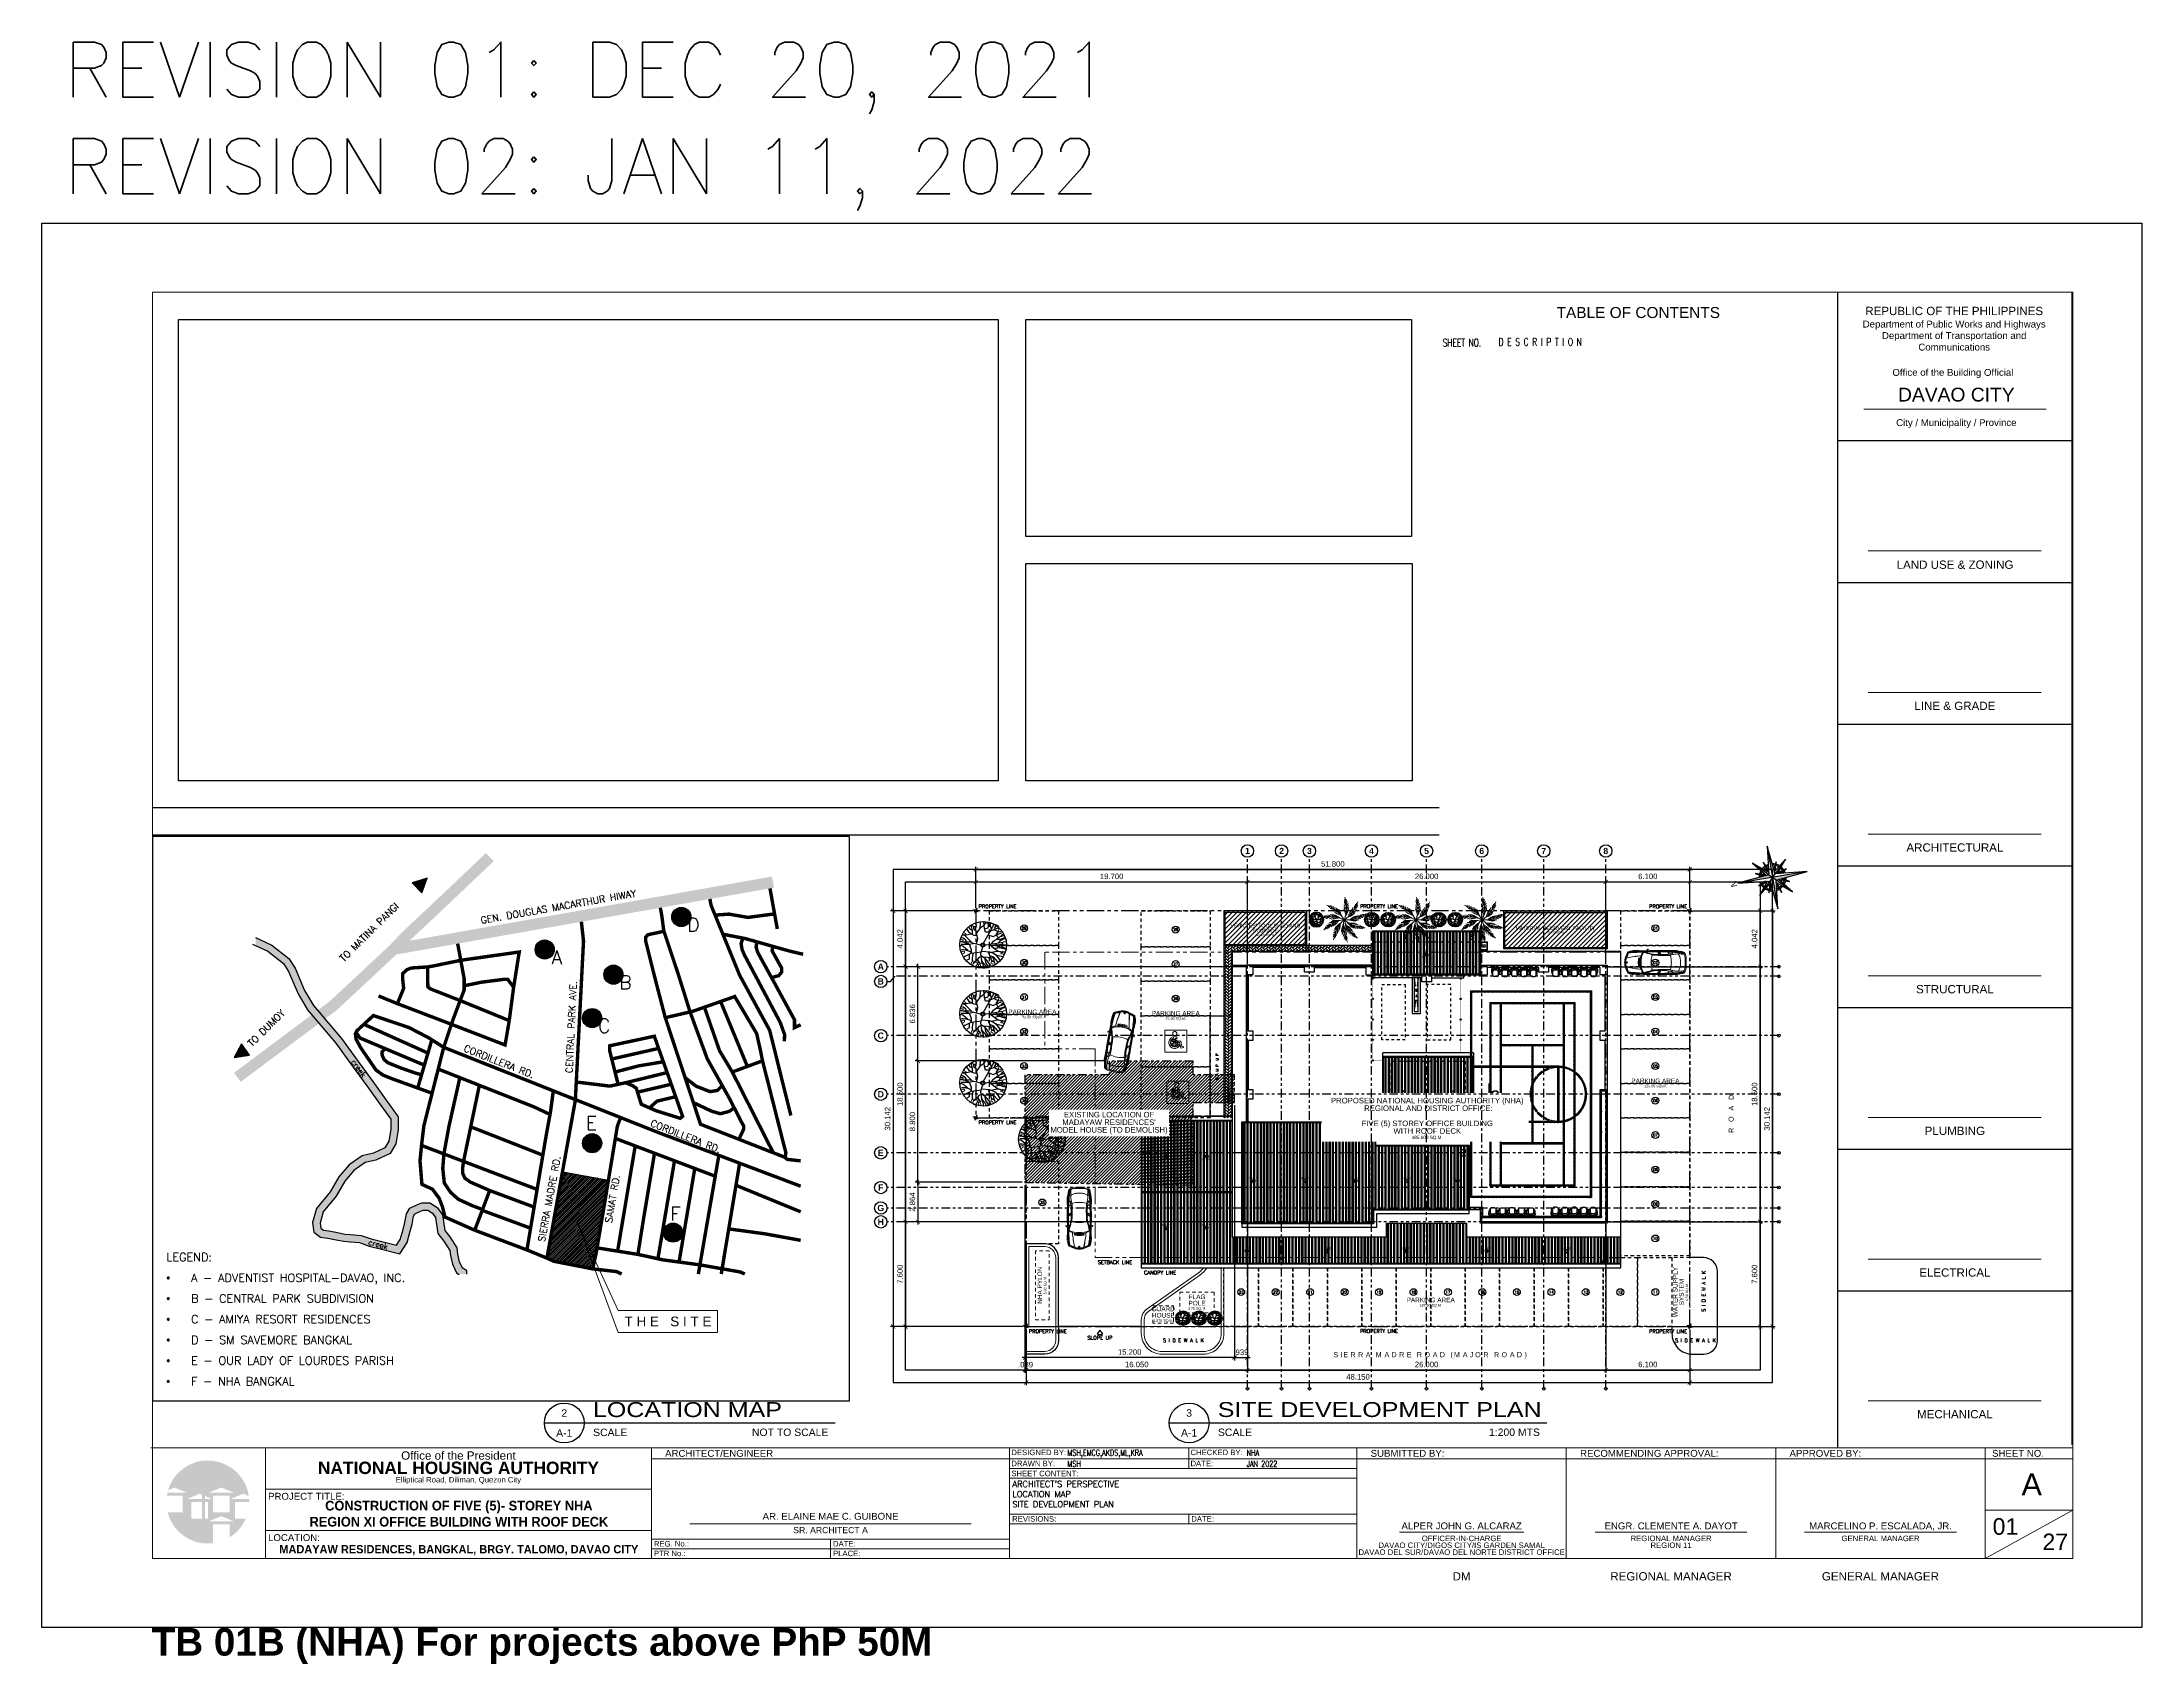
# Model space of a CAD drawing. Header units: metres. Extents: x -12400 to 1, y 0 to 106422.
# Drawn here: x -12400.2 to -12324, y 106363.2 to 106422 of the extents above; entities that cross this region are included whole.
import ezdxf
from ezdxf.enums import TextEntityAlignment as Align

# ---------------------------------------------------------------- set-up
doc = ezdxf.new("R2010")
doc.units = ezdxf.units.M
doc.set_wipeout_variables(frame=1)
doc.header["$PDMODE"] = 35
for name, pattern in [('CENTER', [2, 1.25, -0.25, 0.25, -0.25]), ('DASHED2', [0.375, 0.25, -0.125]), ('HIDDEN', [0.375, 0.25, -0.125]), ('HIDDEN2', [4.7625, 3.175, -1.5875]), ('PHANTOM2', [1.25, 0.625, -0.125, 0.125, -0.125, 0.125, -0.125])]:
    doc.linetypes.add(name, pattern=pattern)
for name, color, linetype, lineweight in [('.1', 1, 'Continuous', 9), ('0.1', 1, 'Continuous', 9), ('3', 3, 'Continuous', 30), ('A_Vehicles', 32, 'Continuous', 5), ('B', 5, 'Continuous', 30), ('DIM 001', 251, 'Continuous', 13), ('FURN', 8, 'Continuous', 5), ('G', 3, 'Continuous', 20), ('HATCH', 250, 'Continuous', 5), ('hidden', 1, 'HIDDEN2', 15), ('R', 1, 'Continuous', 9), ('Sidewalk', 120, 'Continuous', 5), ('TBLOCK-BORDER-INSIDE', 247, 'Continuous', 0), ('TBLOCK-BORDER-OUTSIDE', 240, 'Continuous', 0), ('TBLOCK-BORDER-TLINE', 40, 'Continuous', 0), ('W', 140, 'Continuous', 80), ('Y', 2, 'Continuous', 13)]:
    doc.layers.add(name, color=color, linetype=linetype, lineweight=lineweight)
for name, color, linetype in [('A-FURNITURE', 1, 'Continuous'), ('AR-HIDDEN LINES', 8, 'HIDDEN2'), ('AR-WALL', 7, 'Continuous'), ('AR-WINDOW', 15, 'Continuous'), ('BORDER', 4, 'Continuous'), ('DOOR', 1, 'Continuous'), ('LABEL', 143, 'Continuous'), ('Landscape', 108, 'Continuous'), ('MOULDING', 15, 'Continuous'), ('NOITHAT', 21, 'Continuous'), ('NORTH', 2, 'Continuous'), ('PROPERTY LINE', 3, 'PHANTOM2'), ('S-GRID', 155, 'Continuous'), ('SLOT', 46, 'Continuous'), ('TB-TXT', 4, 'Continuous'), ('TEXT', 3, 'Continuous'), ('TITLE', 1, 'Continuous'), ('TITLE BLOCK', 7, 'Continuous'), ('txt', 2, 'Continuous'), ('TXT2', 2, 'Continuous'), ('TXT3', 3, 'Continuous'), ('WALL', 7, 'Continuous')]:
    doc.layers.add(name, color=color, linetype=linetype)
doc.layers.add('GUIDELINES', color=206, linetype='Continuous', plot=False)
doc.styles.add('arial', font='arial.ttf')
doc.styles.add('arial baltic', font='arial.ttf')
doc.styles.add('Arial-Bold', font='arial.ttf')
doc.styles.add('arialBOLD', font='arialbd.ttf', dxfattribs={"height": 0.2})
doc.styles.add('CPDA-FONT', font='arial.ttf')
doc.styles.add('DIMTXT-100', font='arial.ttf')
doc.styles.add('HTDO - ARIAL', font='arial.ttf')
doc.styles.add('SANS', font='sanss___.ttf')
doc.styles.add('sans serif', font='sanssb__.ttf')
doc.styles.add('simplex', font='simplex.shx')
doc.styles.add('swis721', font='swiss.ttf')
doc.styles.add('T.25', font='romans.shx', dxfattribs={"height": 0.2})
doc.dimstyles.new('D-100', dxfattribs={"dimtxt": 0.2, "dimasz": 0.15, "dimexe": 0.1, "dimexo": 0.1, "dimgap": 0.1, "dimtad": 1, "dimdec": 3, "dimzin": 4, "dimdsep": 46, "dimtxsty": 'DIMTXT-100', "dimblk": 'ARCHTICK', "dimcen": 0.2, "dimdle": 0.1, "dimclrd": 8, "dimclre": 8, "dimclrt": 2, "dimadec": 0, "dimazin": 1, "dimtfac": 1, "dimtdec": 3, "dimtofl": 0, "dimtmove": 2, "dimatfit": 3, "dimfxl": 1, "dimarcsym": 0})
doc.dimstyles.new('DIM 200', dxfattribs={"dimtxt": 200, "dimasz": 1, "dimexe": 0, "dimexo": 40, "dimgap": 50, "dimtad": 1, "dimtoh": 1, "dimdec": 0, "dimlfac": 2, "dimtxsty": 'swis721', "dimblk": 'CIR', "dimcen": 0, "dimclrd": 155, "dimclre": 155, "dimclrt": 4, "dimadec": 0, "dimazin": 0, "dimtfac": 1, "dimtdec": 0, "dimtix": 1, "dimtmove": 1, "dimatfit": 3, "dimldrblk": 'CIR', "dimfxl": 0, "dimarcsym": 0})
picture_1 = doc.add_image_def('image1.jpg', size_in_pixel=(1920, 1080))
picture_2 = doc.add_image_def('image2.jpg', size_in_pixel=(1920, 1080))
picture_3 = doc.add_image_def('image3.jpg', size_in_pixel=(1920, 1080))
pattern_1 = [(45, (11969.40944, -106392.8205), (0, 0.2155261469), [0.4572, -0.1524]), (135, (11969.5172, -106392.71274), (2e-17, 0.2155261469), [0.4572, -0.1524])]
pattern_2 = [(45, (-1778.118195, 422.863865), (-0.01325825215, 0.01325825215), [])]
pattern_3 = [(45, (-1818.329662, 420.722198), (-0.01325825215, 0.01325825215), [])]

# ---------------------------------------------------------------- blocks, each defined once
blk = doc.blocks.new('*U608')
at = {"layer": 'TITLE'}
blk.add_lwpolyline([(1271.65, 13.83), (1398.16, 13.83)], dxfattribs=at)
blk.add_circle((1278.31, 13.83), 6.67, dxfattribs=at)
at = {"layer": 'TITLE', "color": 5, "style": 'CPDA-FONT'}
blk.add_attdef('TITLE:', text='', height=5, dxfattribs=at).set_placement((1287.8, 24.54), align=Align.MIDDLE_LEFT)
blk.add_attdef('TITLE:', (1287.89, 15.82), '', height=5, dxfattribs=at)
at = {"layer": 'TXT2', "style": 'CPDA-FONT'}
blk.add_text('SCALE', height=2.5, dxfattribs=at).set_placement((1287.97, 9.44))
for tag, p in [('DET_NO.:', (1278.31, 17.16)), ('DWG_NO:', (1278.31, 10.5))]:
    blk.add_attdef(tag, text='', height=2.5, dxfattribs=at).set_placement(p, align=Align.MIDDLE_CENTER)
blk.add_attdef('SCALE', text='', height=2.5, dxfattribs=at).set_placement((1361.14, 10.71), align=Align.MIDDLE_LEFT)
blk = doc.blocks.new('A$C8bd0f1de')
h = blk.add_hatch(color=1)
h.dxf.hatch_style = 1
h.paths.add_polyline_path([(11.42, 20.783), (11.764, 20.413), (11.962, 20.942)])
h = blk.add_hatch(color=10)
h.dxf.hatch_style = 1
h.paths.add_polyline_path([(21.532, 19.541, 1), (20.837, 19.541, 1)])
h = blk.add_hatch()
h.set_pattern_fill('ANSI36', color=37, scale=0.401225)
h.set_pattern_definition([(45, (4.067903, 6.8594), (0.02659768, 0.09752482), [0.12538266, -0.02507653, 0, -0.02507653])])
h.paths.add_polyline_path([(7.169, 17.69), (6.945, 18.04), (6.323, 18.523), (5.738, 18.799), (5.738, 18.505), (6.184, 18.296), (6.746, 17.858), (6.934, 17.566), (7.278, 16.759), (7.617, 16.178), (7.906, 15.837), (8.119, 15.996), (7.835, 16.332), (7.516, 16.878)])
h.paths.add_polyline_path([(8.853, 15.13), (8.119, 15.996), (7.906, 15.837), (8.644, 14.966), (9.243, 14.142), (9.772, 13.414), (10.26, 12.741), (10.645, 12.212), (10.645, 11.839), (10.578, 11.414), (10.431, 11.174), (10.019, 10.974), (9.608, 10.885), (9.129, 10.55), (8.757, 10.121), (8.446, 9.575), (7.946, 8.975), (7.809, 8.461), (7.856, 8.113), (8.094, 7.926), (8.36, 7.895), (8.659, 7.836), (8.934, 7.782), (9.165, 7.763), (9.513, 7.734), (9.856, 7.611), (10.352, 7.488), (10.969, 7.333), (11.232, 7.735), (11.344, 8.145), (11.415, 8.402), (11.462, 8.687), (11.518, 8.779), (11.7, 8.862), (11.82, 8.916), (11.985, 8.914), (12.154, 8.803), (12.265, 8.642), (12.353, 8.069), (12.563, 7.789), (12.784, 7.453), (12.806, 7.265), (12.877, 6.952), (13.03, 6.639), (13.106, 6.594), (13.393, 6.594), (13.393, 6.733), (13.233, 6.827), (13.129, 7.041), (13.068, 7.31), (13.04, 7.546), (12.78, 7.941), (12.605, 8.175), (12.518, 8.742), (12.343, 8.996), (12.066, 9.179), (11.764, 9.182), (11.591, 9.103), (11.335, 8.987), (11.208, 8.782), (11.155, 8.459), (11.088, 8.215), (10.987, 7.846), (10.85, 7.637), (10.416, 7.745), (9.933, 7.866), (9.569, 7.995), (9.187, 8.027), (8.971, 8.045), (8.711, 8.097), (8.401, 8.158), (8.199, 8.181), (8.105, 8.255), (8.079, 8.443), (8.188, 8.85), (8.665, 9.423), (8.975, 9.967), (9.308, 10.352), (9.716, 10.637), (10.106, 10.722), (10.616, 10.969), (10.832, 11.321), (10.91, 11.818), (10.91, 12.298), (10.475, 12.897), (9.986, 13.57), (9.457, 14.298)])
h.paths.add_polyline_path([(9.745, 7.617), (10.643, 7.385), (10.723, 7.694), (9.824, 7.925)], flags=25)
h.paths.add_polyline_path([(9.107, 14.291), (9.657, 13.544), (9.914, 13.733), (9.364, 14.48)], flags=25)
h = blk.add_hatch(color=10)
h.dxf.hatch_style = 1
h.paths.add_polyline_path([(16.574, 18.361, 1), (15.879, 18.361, 1)])
h = blk.add_hatch(color=10)
h.dxf.hatch_style = 1
h.paths.add_polyline_path([(19.067, 17.45, 1), (18.372, 17.45, 1)])
h = blk.add_hatch(color=10)
h.dxf.hatch_style = 1
h.paths.add_polyline_path([(18.294, 15.875, 1), (17.6, 15.875, 1)])
h = blk.add_hatch(color=1)
h.dxf.hatch_style = 1
h.paths.add_polyline_path([(5.523, 14.536), (5.225, 14.944), (4.966, 14.442)])
h = blk.add_hatch(color=10)
h.dxf.hatch_style = 1
h.paths.add_polyline_path([(18.294, 11.339, 1), (17.6, 11.339, 1)])
h = blk.add_hatch(color=10)
h.dxf.hatch_style = 1
h.paths.add_polyline_path([(21.229, 8.097, 1), (20.534, 8.097, 1)])
at = {"layer": 'HATCH'}
h = blk.add_hatch(dxfattribs=at)
h.set_pattern_fill('ANSI31', color=256, scale=0.375)
h.set_pattern_definition([(45, (291.596974, -32.07213), (-0.03314563, 0.03314563), [])])
h.paths.add_polyline_path([(18.538, 9.999), (16.871, 10.302), (16.307, 7.172), (16.552, 7.059), (17.967, 6.782), (18.094, 7.359), (18.343, 8.82)])
at = {"color": 251}
blk.add_line((16.871, 10.302), (18.538, 9.999), dxfattribs=at)
at = {"color": 252, "linetype": 'ByBlock', "lineweight": 0, "ltscale": 2, "true_color": 0x939598, "const_width": 0.409}
for points in [[(10.75, 18.37), (11.225, 18.867), (12.641, 20.197), (14.234, 21.711)], [(8.54, 16.308), (10.75, 18.37), (24.508, 20.806)], [(8.557, 16.323), (5.078, 13.726)]]:
    blk.add_lwpolyline(points, dxfattribs=at)
at = {"color": 1}
for points in [[(11.764, 20.413), (11.962, 20.942), (11.42, 20.783), (11.764, 20.413)], [(5.625, 18.559), (6.184, 18.296), (6.746, 17.858), (6.934, 17.566), (7.278, 16.759), (7.617, 16.178), (8.644, 14.966), (9.243, 14.142), (9.772, 13.414), (10.26, 12.741), (10.645, 12.212), (10.645, 11.839), (10.578, 11.414), (10.431, 11.174), (10.019, 10.974), (9.608, 10.885), (9.129, 10.55), (8.757, 10.121), (8.446, 9.575), (7.946, 8.975), (7.809, 8.461), (7.856, 8.113), (8.094, 7.926), (8.36, 7.895), (8.659, 7.836), (8.934, 7.782), (9.165, 7.763), (9.513, 7.734), (9.856, 7.611), (10.352, 7.488), (10.969, 7.333), (11.232, 7.735), (11.344, 8.145), (11.415, 8.402), (11.462, 8.687), (11.518, 8.779), (11.7, 8.862), (11.82, 8.916), (11.985, 8.914), (12.154, 8.803), (12.265, 8.642), (12.353, 8.069), (12.563, 7.789), (12.784, 7.453), (12.806, 7.265), (12.877, 6.952), (13.03, 6.639), (13.128, 6.581)], [(5.738, 18.799), (6.323, 18.523), (6.945, 18.04), (7.169, 17.69), (7.516, 16.878), (7.835, 16.332), (8.853, 15.13), (9.457, 14.298), (9.986, 13.57), (10.475, 12.897), (10.91, 12.298), (10.91, 11.818), (10.832, 11.321), (10.616, 10.969), (10.106, 10.722), (9.716, 10.637), (9.308, 10.352), (8.975, 9.967), (8.665, 9.423), (8.188, 8.85), (8.079, 8.443), (8.105, 8.255), (8.199, 8.181), (8.401, 8.158), (8.711, 8.097), (8.971, 8.045), (9.187, 8.027), (9.569, 7.995), (9.933, 7.866), (10.416, 7.745), (10.85, 7.637), (10.987, 7.846), (11.088, 8.215), (11.155, 8.459), (11.208, 8.782), (11.335, 8.987), (11.591, 9.103), (11.764, 9.182), (12.066, 9.179), (12.343, 8.996), (12.518, 8.742), (12.605, 8.175), (12.78, 7.941), (13.04, 7.546), (13.068, 7.31), (13.129, 7.041), (13.233, 6.827), (13.393, 6.733), (13.393, 6.594)], [(5.225, 14.944), (4.966, 14.442), (5.523, 14.536), (5.225, 14.944)]]:
    blk.add_lwpolyline(points, dxfattribs=at)
at = {"color": 251, "const_width": 0.124}
for points in [[(24.399, 20.578), (24.421, 20.452)], [(20.479, 19.558), (20.422, 19.876)], [(22.219, 20.193), (22.263, 19.957)], [(17.557, 19.367), (17.635, 18.663)], [(12.563, 14.814), (12.886, 15.78), (13.305, 16.896), (13.305, 17.306), (13.069, 18.574)], [(10.884, 16.398), (10.197, 16.677)], [(11.862, 14.167), (12.04, 14.772), (12.132, 15.087)], [(16.539, 13.237), (16.438, 12.48), (16.288, 11.667), (15.582, 7.469), (16.307, 7.172)], [(18.89, 13.473), (18.593, 13.408), (18.217, 13.454), (17.374, 13.557)], [(11.758, 11.258), (11.703, 10.702), (11.776, 9.809)], [(12.57, 10.949), (12.529, 10.422), (12.584, 9.896), (12.809, 9.561), (13.09, 9.308), (13.596, 9.075), (13.97, 8.934)], [(13.282, 10.678), (13.247, 10.413), (13.247, 10.258), (13.33, 10.072), (13.527, 9.93), (14.231, 9.623)], [(22.413, 10.142), (22.544, 10.898)], [(11.74, 9.861), (12.154, 9.671), (12.401, 9.339), (12.518, 9.026), (12.612, 8.659), (13.688, 8.184)]]:
    blk.add_lwpolyline(points, dxfattribs=at)
at = {"color": 251, "linetype": 'ByBlock', "const_width": 0.124}
for points in [[(22.26, 19.968), (23.297, 17.431), (24.388, 15.431), (25.156, 12.342)], [(24.421, 20.452), (24.665, 19.106)], [(20.552, 19.022), (19.966, 18.896), (19.891, 18.806), (19.891, 18.661), (20.262, 17.185), (20.601, 15.889)], [(24.567, 19.653), (23.598, 19.525), (22.914, 19.644), (22.447, 19.612)], [(15.1, 16.994), (15.303, 18.271), (13.188, 17.971)], [(17.635, 18.673), (17.338, 12.892), (16.307, 7.172), (16.552, 7.059), (17.967, 6.782), (18.835, 6.683), (19.016, 6.594)], [(22.721, 18.909), (23.484, 18.763), (25.137, 18.297), (25.604, 18.188)], [(24.92, 15.031), (24.93, 15.275), (24.77, 15.719), (23.473, 18.16), (23.387, 18.358), (23.352, 18.573), (23.412, 18.777)], [(23.922, 18.639), (23.895, 18.445), (23.952, 18.259), (24.536, 17.195), (25.287, 15.815), (25.287, 15.527), (25.512, 15.634)], [(24.506, 18.475), (24.475, 18.315), (24.631, 18.033), (24.824, 17.685), (24.82, 17.537), (24.713, 17.413), (24.454, 17.344)], [(13.188, 17.971), (12.211, 17.769), (11.98, 17.729), (11.387, 17.691), (11.23, 17.63), (11.074, 17.487), (11.074, 17.295), (11.11, 16.954), (10.884, 16.398), (12.843, 15.649)], [(11.98, 17.729), (11.98, 17.328), (11.989, 17.006), (12.077, 16.935), (13.16, 16.51)], [(13.305, 17.047), (13.93, 17.175), (14.734, 17.278), (14.885, 17.278), (15.1, 16.994), (14.94, 15.783)], [(12.142, 13.151), (10.708, 13.669), (10.359, 13.808), (10.107, 13.991), (9.555, 14.796), (9.385, 15.107), (9.359, 15.304), (9.414, 15.416), (10.012, 15.967), (11.3, 15.533), (12.016, 15.161), (12.563, 14.814)], [(13.16, 16.51), (14.94, 15.783)], [(23.176, 16.675), (21.596, 16.12), (20.601, 15.889), (21.879, 12.025), (24.948, 10.824), (25.023, 10.751), (25.512, 10.698)], [(22.606, 16.479), (23.579, 14.122)], [(24.948, 10.824), (24.976, 10.986), (24.128, 14.325), (24.062, 14.664), (23.915, 15.315), (23.117, 16.661)], [(9.386, 15.36), (9.526, 15.152), (9.863, 15.011), (11.862, 14.167), (11.62, 13.339)], [(9.667, 15.649), (11.991, 14.607)], [(14.94, 15.783), (14.789, 14.9), (12.843, 15.649)], [(20.264, 15.23), (18.586, 14.871), (18.585, 14.689), (18.89, 13.473), (19.162, 13.531)], [(20.203, 15.217), (21.229, 12.313), (21.143, 12.241), (20.256, 12.519), (19.729, 12.753), (19.55, 13.328), (19.413, 13.425), (19.162, 13.531), (20.702, 13.907)], [(10.434, 14.77), (10.334, 14.66), (10.32, 14.582), (10.34, 14.505), (10.401, 14.371), (10.538, 14.256), (10.977, 14.078), (11.509, 13.89), (11.76, 13.817)], [(12.563, 14.814), (12.364, 14.027), (11.978, 12.504), (11.843, 11.971), (11.758, 11.258)], [(12.563, 14.814), (20.337, 11.73), (25.512, 9.78)], [(18.66, 14.391), (20.41, 14.787)], [(16.42, 12.381), (15.843, 12.653), (12.364, 14.027)], [(12.57, 10.949), (12.753, 11.95), (13.149, 13.717)], [(18.778, 13.918), (19.629, 14.14), (20.572, 14.299)], [(21.321, 13.712), (21.724, 13.403), (22.223, 13.208), (22.492, 13.251), (22.667, 13.428)], [(23.031, 13.919), (24.128, 14.325)], [(13.282, 10.678), (13.856, 13.438)], [(19.594, 13.188), (20.842, 13.482)], [(20.029, 12.62), (20.303, 12.864), (20.993, 13.027)], [(18.98, 12.268), (18.863, 11.958), (18.343, 8.82), (18.094, 7.359), (17.967, 6.782)], [(21.619, 12.812), (22.268, 12.504), (22.598, 12.407), (22.916, 12.49), (23.103, 12.621)], [(13.551, 11.93), (16.16, 10.905)], [(18.789, 11.512), (22.413, 10.142), (22.028, 7.913), (21.8, 6.594)], [(11.758, 11.258), (15.951, 9.663)], [(19.51, 11.24), (18.871, 7.424)], [(20.21, 10.975), (19.805, 8.553), (19.607, 7.307)], [(20.935, 10.701), (20.333, 7.148)], [(23.298, 10.614), (22.631, 6.594)], [(21.671, 10.423), (21.101, 7.03)], [(13.688, 8.184), (14.231, 9.623), (15.843, 9.022)], [(23.165, 9.812), (25.512, 8.851)], [(13.959, 8.904), (15.714, 8.257)], [(15.582, 7.469), (13.688, 8.184)], [(22.903, 8.232), (24.215, 8.053), (25.512, 7.817)], [(18.125, 7.543), (19.617, 7.306), (20.511, 7.109), (21.858, 6.928)], [(21.858, 6.928), (23.334, 6.667), (23.487, 6.594)]]:
    blk.add_lwpolyline(points, dxfattribs=at)
at = {"color": 251, "linetype": 'ByBlock'}
for points in [[(20.478, 19.561, 0.124, 0.124, 0), (20.546, 19.039, 0.124, 0.124, 0), (21.062, 17.496, 0.124, 0.124, 0), (21.5, 16.098, 0.124, 0.124, 0), (22.124, 14.397, 0.124, 0.124, 0), (22.942, 12.937, 0.124, 0.124, 0), (23.359, 12.116, 0.124, 0.124, 0), (23.441, 11.972, 0.124, 0.124, 0), (23.441, 11.851, 0.124, 0.124, 0), (23.399, 11.744, 0.124, 0.124, 0), (23.271, 11.48, 0, 0, 0)], [(22.021, 16.271, 0.124, 0.124, 0), (22.567, 14.696, 0.124, 0.124, 0), (23.031, 13.919, 0.124, 0.124, 0), (24.518, 10.992, 0, 0, 0)]]:
    blk.add_lwpolyline(points, format="xyseb", dxfattribs=at)
at = {"color": 10}
for centre in [(21.184, 19.541), (16.227, 18.361), (18.72, 17.45), (17.947, 15.875), (17.947, 11.339), (20.882, 8.097)]:
    blk.add_circle(centre, 0.347, dxfattribs=at)
at = {"layer": '0.1', "ltscale": 0.3}
blk.add_lwpolyline([(17.423, 8.442), (18.896, 4.476), (22.5, 4.476), (22.5, 5.275), (18.896, 5.275), (17.423, 8.442)], dxfattribs=at)
at = {"layer": 'GUIDELINES'}
blk.add_lwpolyline([(27.288, 22.464), (2, 22.464), (2, 2), (27.288, 2)], close=True, dxfattribs=at)
at = {"color": 2, "style": 'T.25'}
for s, p in [('TO MATINA PANGI', (9.859, 18.988)), ('TO DUMOY', (6.126, 15.515))]:
    blk.add_text(s, height=0.25, rotation=44.76296, dxfattribs=at).set_placement(p, align=Align.MIDDLE_CENTER)
for s, rotation, p in [('GEN. DOUGLAS MACARTHUR HIWAY', 9.93977, (13.925, 19.294)), ('CENTRAL PARK AVE.', 87.30193, (17.232, 13.872)), ('CORDILLERA RD.', 338.45433, (13.262, 14.682)), ('CORDILLERA RD.', 338.45433, (20.035, 11.971)), ('SIERRA MADRE RD.', 79.37984, (16.228, 7.747)), ('SAMAT RD.', 80.40802, (18.662, 8.431))]:
    blk.add_text(s, height=0.25, rotation=rotation, dxfattribs=at).set_placement(p)
for s, p in [('D', (21.621, 19.26)), ('A', (16.663, 18.08)), ('B', (19.156, 17.17)), ('C', (18.384, 15.595)), ('E', (17.924, 12.072)), ('F', (20.964, 8.78))]:
    blk.add_text(s, height=0.5, dxfattribs=at).set_placement(p, align=Align.MIDDLE_CENTER)
at = {"layer": 'BORDER', "style": 'Arial-Bold'}
blk.add_text('T H E   S I T E', height=0.35, dxfattribs=at).set_placement((20.699, 4.877), align=Align.MIDDLE_CENTER)
at = {"layer": 'TXT2', "insert": (2.5, 7.358), "char_height": 0.3, "attachment_point": 1, "style": 'T.25'}
blk.add_mtext_dynamic_manual_height_columns('\\pxi-3,l3,sm1.5,t3;{\\C3;LEGEND:\\P{\\fSymbol|b0|i0|c2|p18;·^I}A - ADVENTIST HOSPITAL-DAVAO, INC.\\P{\\fSymbol|b0|i0|c2|p18;·^I}B - CENTRAL PARK SUBDIVISION\\P{\\fSymbol|b0|i0|c2|p18;·^I}C - AMIYA RESORT RESIDENCES\\P{\\fSymbol|b0|i0|c2|p18;·^I}D - SM SAVEMORE BANGKAL\\P{\\fSymbol|b0|i0|c2|p18;·^I}E - OUR LADY OF LOURDES PARISH\\P{\\fSymbol|b0|i0|c2|p18;·^I}F - NHA BANGKAL}', width=10.06153, gutter_width=1, heights=[0], dxfattribs=at)
at = {"layer": 'TXT3', "style": 'T.25'}
for rotation, p in [(306.35483, (9.186, 14.283)), (345.57017, (9.811, 7.66))]:
    blk.add_text('creek', height=0.2, rotation=rotation, dxfattribs=at).set_placement(p)
blk = doc.blocks.new('CIR')
at = {"color": 4}
blk.add_circle((0, 0), 50, dxfattribs=at)
blk = doc.blocks.new('grid_designation')
blk.add_circle((0, 500), 500)
at = {"color": 3, "style": 'sans serif'}
blk.add_attdef('A', text='', height=471, dxfattribs=at).set_placement((0, 500), align=Align.MIDDLE_CENTER)
blk = doc.blocks.new('M')
at = {"layer": 'AR-WALL', "color": 2}
blk.add_circle((607.62, -8.64), 0.1, dxfattribs=at)
at = {"layer": 'PROPERTY LINE', "color": 8}
for p, q in [((607.48, -8.5), (607.77, -8.78)), ((607.77, -8.5), (607.48, -8.78))]:
    blk.add_line(p, q, dxfattribs=at)
blk = doc.blocks.new('fxdvdfxdvchbdcvbghfbvh')
at = {"layer": 'Sidewalk', "color": 158}
for p, q in [((2002.97, -2305.75), (2002.97, -2304.15)), ((2002.97, -2304.15), (2004.57, -2304.15)), ((2003.49, -2304.68), (2003.54, -2304.78)), ((2003.67, -2305.05), (2003.56, -2304.45)), ((2003.67, -2305.05), (2004.05, -2305.05)), ((2003.7, -2304.63), (2003.69, -2304.54)), ((2003.7, -2304.63), (2003.85, -2304.63)), ((2003.76, -2304.95), (2003.72, -2304.74)), ((2003.72, -2304.74), (2003.87, -2304.74)), ((2003.76, -2304.95), (2004.14, -2304.94)), ((2003.87, -2304.74), (2003.85, -2304.63)), ((2003.97, -2305.18), (2004.06, -2305.25)), ((2004.05, -2305.05), (2004.14, -2305.44)), ((2004.14, -2304.94), (2004.22, -2305.32)), ((2004.57, -2304.15), (2004.57, -2305.75)), ((2004.57, -2305.75), (2002.97, -2305.75)), ((2004.14, -2305.44), (2004.34, -2305.4)), ((2004.22, -2305.32), (2004.32, -2305.3)), ((2004.32, -2305.3), (2004.34, -2305.4))]:
    blk.add_line(p, q, dxfattribs=at)
for centre, radius, start, end in [((2003.69, -2305.05), 0.421, 117.317, 332.1949), ((2003.69, -2305.05), 0.314, 118.2342, 335.6817), ((2003.7, -2304.39), 0.152, 264.0748, 203.7921)]:
    blk.add_arc(centre, radius, start, end, dxfattribs=at)
blk = doc.blocks.new('car-02')
at = {"layer": 'A_Vehicles', "color": 26, "linetype": 'ByBlock'}
for p, q in [((266.01, 90.11), (266, 90.1)), ((266.05, 90.12), (266.05, 90.1)), ((266.8, 90.1), (266.93, 89.9)), ((266.89, 90.1), (266.99, 89.9)), ((267.04, 89.89), (266.97, 90.1)), ((264.44, 89.6), (264.45, 89.6)), ((264.44, 89.03), (264.45, 89.03)), ((264.57, 89.32), (264.57, 89.35)), ((264.57, 89.32), (264.57, 89.28)), ((266.01, 88.52), (266, 88.53)), ((266.05, 88.52), (266.05, 88.53)), ((266.8, 88.54), (266.93, 88.74)), ((266.89, 88.54), (266.99, 88.74)), ((267.04, 88.74), (266.97, 88.54))]:
    blk.add_line(p, q, dxfattribs=at)
for centre, radius, start, end in [((266.6, 89.05), 2.22, 153.3999, 165.5267), ((267.93, 88.62), 3.56, 158.364, 164.3016), ((267.68, 88.62), 3.29, 154.9008, 160.2894), ((264.71, 89.99), 0.11, 112.8974, 153.3999), ((265.85, 89.38), 1.35, 151.6694, 155.9646), ((264.8, 89.95), 0.153, 130.9462, 151.6694), ((265.13, 89), 1.19, 103.9327, 112.8974), ((264.86, 89.87), 0.253, 107.0839, 130.9462), ((265.06, 88.87), 1.2, 92.0785, 107.2267), ((265.38, 86.4), 3.66, 90.9268, 100.7145), ((264.75, 89.99), 0.0519, 121.0587, 154.9008), ((265.15, 89.59), 0.618, 128.5702, 133.7358), ((264.79, 90.03), 0.08, 92.1692, 115.3554), ((263.2, 101.85), 11.89, 277.5159, 278.7978), ((264.44, 90.45), 0.501, 311.2225, 315.5425), ((264.75, 90.23), 0.118, 288.5704, 321.0469), ((264.79, 90.11), 0.00668, 308.2284, 92.1692), ((265.19, 88.42), 1.77, 87.4063, 101.245), ((265.01, 92.84), 2.73, 266.9795, 279.8556), ((265.26, 88.55), 1.58, 90.2673, 98.7978), ((266.02, 77.21), 12.9, 90.9347, 94.4625), ((265.23, 94.07), 3.95, 270.2673, 274.9714), ((265.49, 94.96), 4.77, 267.4063, 269.5286), ((264.68, 129.76), 39.7, 270.9268, 271.393), ((265.44, 89.98), 0.201, 63.9039, 89.5286), ((266.01, 81.03), 9.15, 90.0726, 93.0097), ((265.72, 88.49), 1.66, 87.7854, 94.9714), ((266.87, 89.41), 1.27, 150.0377, 184.1685), ((265.98, 89.72), 0.386, 123.4195, 166.4519), ((265.65, 89.78), 0.288, 65.4083, 91.393), ((265.79, 90.17), 0.0147, 160.8027, 202.178), ((265.85, 89.96), 0.117, 91.1421, 132.7099), ((265.03, 85.87), 4.24, 71.7268, 80.0198), ((265.96, 90.24), 0.198, 202.178, 235.0353), ((266.57, 71.42), 18.73, 91.7754, 92.4079), ((267.2, 18.1), 72.02, 90.9564, 91.1057), ((266.01, 88.95), 1.14, 91.3113, 98.1372), ((263.75, 81.25), 9.07, 73.3324, 76.6605), ((264.25, 82.98), 7.28, 74.2168, 77.0611), ((265.93, 90.13), 0.0737, 306.5949, 342.9686), ((266.01, 90.18), 0.112, 250.1049, 282.8521), ((266.55, 89.92), 0.602, 146.5996, 161.106), ((266, 90.13), 0.0224, 216.738, 268.3631), ((267.24, 39.6), 50.5, 91.4245, 91.428), ((266.79, 68.67), 21.52, 92.0863, 92.0868), ((266.01, 90.09), 0.0275, 86.3192, 124.8111), ((266.02, 90.13), 0.0375, 229.0415, 267.9352), ((266.02, 90.26), 0.151, 266.3192, 288.8962), ((266.02, 90.12), 0.0277, 267.9352, 326.89), ((266.14, 89.96), 0.149, 124.2259, 135.3058), ((266.11, 90.21), 0.0762, 119.7168, 146.5996), ((267.2, 18.1), 72.02, 90.2478, 90.9143), ((266.04, 90.09), 0.0155, 341.7358, 62.8092), ((267.24, 39.6), 50.5, 90.4007, 91.3429), ((266.16, 90.13), 0.175, 101.6076, 119.7168), ((265.48, 90.4), 0.654, 334.6211, 348.0956), ((266.57, 71.42), 18.73, 89.914, 91.4845), ((266.79, 68.67), 21.52, 88.9303, 91.8352), ((266, 90.29), 0.125, 348.9837, 3.2502), ((266.76, 91.52), 1.63, 250.9129, 258.2171), ((266.64, 90.88), 0.983, 253.3324, 259.0833), ((266.73, 91.39), 1.49, 258.2171, 268.5009), ((266.81, 91.77), 1.89, 259.0833, 263.2384), ((266.68, 89.99), 0.189, 102.3764, 114.6466), ((266.6, 90.15), 0.00586, 114.6466, 193.6675), ((266.72, 91.63), 1.48, 265.0586, 267.1786), ((266.75, 89.68), 0.506, 83.1278, 102.3764), ((266.66, 90.15), 0.0113, 89.073, 189.7286), ((266.69, 90.22), 0.0805, 239.6206, 263.5656), ((266.71, 89.83), 0.331, 82.8268, 99.0708), ((266.72, 90.43), 0.292, 263.5656, 276.4344), ((267.12, 102.46), 12.56, 268.075, 270.6316), ((266.75, 90.15), 0.00818, 26.0089, 82.8268), ((266.75, 90.15), 0.015, 276.4344, 337.6998), ((266.74, 90.15), 0.0219, 356.6595, 25.9562), ((266.72, 91.63), 1.48, 271.4019, 274.1622), ((266.81, 90.15), 0.0253, 351.0826, 101.9724), ((266.57, 71.42), 18.73, 89.1104, 89.2037), ((266.71, 90.04), 0.193, 26.4813, 47.9744), ((266.76, 73.86), 16.3, 87.4286, 89.6428), ((266.86, 90.11), 0.0269, 338.7151, 44.5818), ((266.61, 65.8), 24.3, 86.6707, 89.3491), ((269.2, 211.26), 121.09, 269.0453, 269.2314), ((267.23, 92.13), 2.23, 270.6231, 281.1608), ((267.27, 91.86), 1.98, 271.5044, 286.3419), ((267.57, 89.98), 0.181, 90.4812, 116.8402), ((267.67, 91.35), 1.22, 261.4169, 263.9509), ((267.55, 90.14), 0.00684, 99.4072, 200.6619), ((267.59, 89.85), 0.292, 79.2816, 97.9649), ((267.58, 90.17), 0.047, 227.1679, 264.7157), ((265.72, 89.36), 1.97, 16.6164, 21.3879), ((267.59, 87.9), 2.26, 88.2423, 90.4812), ((267.62, 90.59), 0.468, 264.7157, 272.5378), ((267.65, 89.97), 0.216, 89.6016, 109.1312), ((267.24, 88.21), 2, 75.5608, 80.1062), ((267.17, 89.87), 0.459, 7.5248, 27.3593), ((267.64, 90.14), 0.0238, 272.5378, 316.0309), ((267.86, 84.38), 5.82, 87.2937, 92.0222), ((267.64, 90.13), 0.0143, 356.475, 61.7719), ((267.67, 91.35), 1.22, 269.009, 272.6035), ((267.66, 90), 0.156, 65.9044, 88.2423), ((267.58, 90.61), 0.68, 277.0754, 296.6285), ((268.15, 95.58), 5.44, 265.4533, 269.909), ((267.71, 90.13), 0.0175, 355.4047, 65.9044), ((267.72, 90.07), 0.074, 45.0065, 75.5608), ((266.76, 73.86), 16.3, 86.3888, 86.5918), ((253.04, 162.67), 74.28, 281.4374, 281.6386), ((267.27, 80.63), 9.5, 83.8037, 86.8945), ((267.4, 89.56), 0.682, 47.855, 55.1665), ((267.78, 89.94), 0.138, 37.7194, 69.9249), ((267.76, 90.19), 0.242, 286.3419, 306.0494), ((267.73, 89.86), 0.248, 42.0116, 58.6683), ((267.88, 90.02), 0.0113, 287.535, 37.7194), ((267.89, 90.02), 0.0211, 306.0494, 21.6885), ((267.66, 83.93), 6.14, 80.3686, 86.6707), ((268.24, 88.83), 1.11, 88.0383, 101.6386), ((268.23, 90.38), 0.234, 233.3294, 260.0164), ((268.12, 89.92), 0.272, 71.2883, 87.2937), ((267.42, 84.7), 5.5, 80.1432, 81.9563), ((268.28, 90.4), 0.241, 251.2883, 264.961), ((267.62, 85.17), 5.03, 78.2807, 82.6187), ((268.12, 85.35), 4.6, 82.1072, 88.0104), ((268.07, 89.7), 0.325, 22.0543, 49.4634), ((267.43, 83.57), 6.57, 79.7443, 82.3803), ((268.13, 88.49), 1.64, 74.854, 81.7469), ((268.58, 90.08), 0.0222, 172.1336, 238.5793), ((268.45, 89.36), 0.73, 72.4698, 81.6157), ((268.77, 90.31), 0.326, 230.4421, 243.6389), ((268.59, 89.79), 0.242, 72.3843, 88.3104), ((268.54, 89.78), 0.255, 48.9762, 69.4044), ((268.61, 89.89), 0.213, 47.7242, 81.247), ((268.64, 89.96), 0.0979, 36.7713, 72.4698), ((268.65, 89.97), 0.0581, 39.1037, 72.3843), ((267.91, 89.36), 1.01, 37.995, 39.1037), ((268.7, 89.98), 0.00661, 244.8818, 37.995), ((269.73, 90.95), 1.42, 223.9594, 226.162), ((266.97, 89.43), 1.84, 356.6299, 18.7768), ((268.56, 89.88), 0.249, 17.6746, 40.6239), ((267.22, 89.46), 1.66, 358.6492, 17.6746), ((265.94, 89.31), 1.53, 169.0391, 179.855), ((265.94, 89.32), 1.53, 180.145, 190.9609), ((265.99, 89.31), 1.57, 169.167, 179.709), ((265.99, 89.32), 1.57, 180.291, 190.833), ((266.6, 89.59), 2.22, 194.4733, 206.6001), ((264.48, 89.32), 0.00619, 163.4773, 267.527), ((264.48, 89.32), 0.00619, 92.473, 196.5227), ((266.11, 89.34), 1.63, 172.3029, 180.3827), ((264.47, 89.35), 0.0299, 287.8005, 358.1306), ((266.11, 89.3), 1.63, 179.6173, 187.6971), ((264.47, 89.28), 0.0299, 1.8694, 72.1995), ((264.59, 89.54), 0.096, 154.2447, 172.3029), ((264.59, 89.09), 0.096, 187.6971, 205.7553), ((264.6, 89.56), 0.104, 104.6851, 161.9587), ((264.63, 89.49), 0.163, 101.376, 140.967), ((264.5, 89.56), 0.0153, 0.9643, 96.0194), ((268.51, 89.13), 4.02, 173.823, 176.8495), ((268.51, 89.5), 4.02, 183.1505, 186.177), ((264.5, 89.07), 0.0153, 263.9806, 359.0357), ((267.93, 90.01), 3.56, 195.6984, 201.636), ((264.63, 89.14), 0.163, 219.033, 258.624), ((264.6, 89.07), 0.104, 198.0413, 255.3149), ((264.35, 89.85), 0.267, 310.2553, 334.303), ((264.35, 88.79), 0.267, 25.697, 49.7447), ((264.57, 89.32), 0.0459, 0, 180), ((264.57, 89.32), 0.0459, 180, 0), ((264.57, 89.32), 0.0339, 0, 180), ((264.57, 89.32), 0.0339, 180, 0), ((266.12, 82.66), 7.17, 94.1053, 102.4151), ((266.12, 95.98), 7.17, 257.5849, 265.8947), ((267.68, 90.01), 3.29, 199.7106, 205.0992), ((266.49, 81.05), 8.81, 95.7431, 102.3773), ((266.49, 97.59), 8.81, 257.6227, 264.2569), ((264.71, 88.64), 0.11, 206.6001, 247.1026), ((265.85, 89.25), 1.35, 204.0354, 208.3306), ((264.8, 88.68), 0.153, 208.3306, 229.0538), ((265.13, 89.64), 1.19, 247.1026, 256.0673), ((265.38, 92.24), 3.66, 259.2855, 269.0732), ((264.75, 88.64), 0.0519, 205.0992, 238.9413), ((265.06, 89.76), 1.2, 252.7733, 267.9215), ((264.86, 88.76), 0.253, 229.0538, 252.9161), ((265.15, 89.04), 0.618, 226.2642, 231.4298), ((263.2, 76.78), 11.89, 81.2022, 82.4841), ((264.79, 88.6), 0.08, 244.6446, 267.8308), ((264.44, 88.18), 0.501, 44.4575, 48.7775), ((264.79, 88.53), 0.00668, 267.8308, 51.7716), ((264.75, 88.41), 0.118, 38.9531, 71.4296), ((265.19, 90.21), 1.77, 258.755, 272.5937), ((265.01, 85.79), 2.73, 80.1444, 93.0205), ((266.02, 101.43), 12.9, 265.5375, 269.0653), ((265.26, 90.09), 1.58, 261.2022, 269.7327), ((265.23, 84.56), 3.95, 85.0286, 89.7327), ((265.49, 83.68), 4.77, 90.4714, 92.5937), ((264.68, 48.87), 39.7, 88.607, 89.0732), ((267.08, 89.35), 1.68, 170.8134, 181.2886), ((267.08, 89.28), 1.68, 178.7114, 189.1866), ((265.47, 89.62), 0.0415, 107.6387, 170.8134), ((265.47, 89.02), 0.0415, 189.1866, 252.3613), ((265.47, 89.61), 0.0463, 69.8735, 107.6387), ((265.47, 89.02), 0.0463, 252.3613, 290.1265), ((265.44, 88.65), 0.201, 270.4714, 296.0961), ((268.17, 89.32), 2.7, 173.0255, 180.0281), ((268.17, 89.32), 2.7, 179.9719, 186.9745), ((265.48, 89.65), 0.00809, 353.0255, 69.8735), ((265.48, 88.99), 0.00809, 290.1265, 6.9745), ((267, 89.36), 1.47, 162.2005, 181.7488), ((267, 89.27), 1.47, 178.2512, 197.7995), ((266.01, 97.61), 9.15, 266.9903, 269.9274), ((265.72, 90.15), 1.66, 265.0286, 272.2146), ((266.87, 89.22), 1.27, 175.8315, 209.9623), ((265.98, 88.91), 0.386, 193.5481, 236.5805), ((265.65, 88.85), 0.288, 268.607, 294.5917), ((265.03, 92.77), 4.24, 279.9802, 288.2732), ((265.85, 88.68), 0.117, 227.2901, 268.8579), ((265.79, 88.47), 0.0147, 157.822, 199.1973), ((265.96, 88.4), 0.198, 124.9647, 157.822), ((266.57, 107.21), 18.73, 267.5921, 268.2246), ((267.2, 160.54), 72.02, 268.8943, 269.0436), ((263.75, 97.38), 9.07, 283.3395, 286.6676), ((266.01, 89.69), 1.14, 261.8628, 268.6887), ((264.25, 95.65), 7.28, 282.9389, 285.7832), ((266.01, 88.46), 0.112, 77.1479, 109.8951), ((265.93, 88.5), 0.0737, 17.0314, 53.4051), ((267.24, 139.03), 50.5, 268.572, 268.5755), ((266.55, 88.71), 0.602, 198.894, 213.4004), ((266, 88.5), 0.0224, 91.6369, 143.262), ((266.02, 88.5), 0.0375, 92.0648, 130.9585), ((266.01, 88.55), 0.0275, 235.1889, 273.6808), ((266.79, 109.96), 21.52, 267.9132, 267.9137), ((266.02, 88.37), 0.151, 71.1038, 93.6808), ((266.02, 88.51), 0.0277, 33.11, 92.0648), ((266.14, 88.67), 0.149, 224.6942, 235.7741), ((266.04, 88.54), 0.0155, 297.1908, 18.2642), ((267.2, 160.54), 72.02, 269.0857, 269.7522), ((266.11, 88.42), 0.0762, 213.4004, 240.2832), ((267.24, 139.03), 50.5, 268.6571, 269.5993), ((265.48, 88.23), 0.654, 11.9044, 25.3789), ((266.57, 107.21), 18.73, 268.5155, 270.086), ((266.79, 109.96), 21.52, 268.1648, 271.0697), ((266.76, 87.11), 1.63, 101.7829, 109.0871), ((268.6, 89.29), 2.27, 168.2233, 179.2004), ((268.6, 89.35), 2.27, 180.7996, 191.7767), ((266.64, 87.76), 0.983, 100.9167, 106.6676), ((266.35, 89.85), 0.0473, 340.8542, 78.9654), ((266.35, 88.79), 0.0473, 281.0346, 19.1458), ((267.02, 89.61), 0.659, 160.8542, 168.2233), ((267.02, 89.02), 0.659, 191.7767, 199.1458), ((266.61, 91.32), 1.47, 261.8574, 270.8039), ((266.61, 87.32), 1.47, 89.1961, 98.1426), ((266.73, 87.25), 1.49, 91.4991, 101.7829), ((266.81, 86.86), 1.89, 96.7616, 100.9167), ((266.73, 91.09), 1.2, 263.2384, 271.1827), ((266.73, 87.55), 1.2, 88.8173, 96.7616), ((266.72, 87.01), 1.48, 92.8214, 94.9414), ((266.68, 88.65), 0.189, 245.3534, 257.6236), ((266.6, 88.48), 0.00586, 166.3325, 245.3534), ((267.19, 101.6), 11.77, 267.2589, 271.9383), ((267.19, 77.04), 11.77, 88.0617, 92.7411), ((266.75, 88.96), 0.506, 257.6236, 276.8722), ((266.69, 88.42), 0.0805, 96.4344, 120.3794), ((266.66, 88.48), 0.0113, 170.2714, 270.927), ((266.71, 88.8), 0.331, 260.9292, 277.1732), ((266.72, 88.21), 0.292, 83.5656, 96.4344), ((267.12, 76.18), 12.56, 89.3684, 91.925), ((267.05, 101.02), 11.14, 268.4483, 271.3963), ((267.05, 77.62), 11.14, 88.6037, 91.5517), ((266.75, 88.48), 0.015, 22.3002, 83.5656), ((266.75, 88.48), 0.00818, 277.1732, 333.9911), ((266.72, 87.01), 1.48, 85.8378, 88.5981), ((266.74, 88.49), 0.0219, 334.0438, 3.3405), ((266.81, 88.48), 0.0253, 258.0276, 8.9174), ((266.57, 107.21), 18.73, 270.7963, 270.8896), ((266.71, 88.59), 0.193, 312.0256, 333.5187), ((266.76, 104.78), 16.3, 270.3572, 272.5714), ((266.86, 88.53), 0.0269, 315.4182, 21.2849), ((266.61, 112.83), 24.3, 270.6509, 273.3293), ((269.2, -32.63), 121.09, 90.7686, 90.9547), ((267.23, 86.51), 2.23, 78.8392, 89.3769), ((267.27, 86.77), 1.98, 73.6581, 88.4956), ((267.67, 87.29), 1.22, 96.0491, 98.5831), ((267.57, 88.66), 0.181, 243.1598, 269.5188), ((265.72, 89.27), 1.97, 338.6121, 343.3836), ((267.58, 88.47), 0.047, 95.2843, 132.8321), ((267.55, 88.5), 0.00684, 159.3381, 260.5928), ((267.59, 88.78), 0.292, 262.0351, 280.7184), ((267.62, 88.05), 0.468, 87.4622, 95.2843), ((267.59, 90.73), 2.26, 269.5188, 271.7577), ((267.17, 88.76), 0.459, 332.6407, 352.4752), ((267.24, 90.42), 2, 279.8938, 284.4392), ((267.65, 88.66), 0.216, 250.8688, 270.3984), ((267.38, 98.02), 8.19, 271.4586, 272.3615), ((267.38, 80.62), 8.19, 87.6385, 88.5414), ((267.64, 88.49), 0.0238, 43.9691, 87.4622), ((267.67, 87.29), 1.22, 87.3965, 90.991), ((267.64, 88.51), 0.0143, 298.2281, 3.525), ((267.86, 94.26), 5.82, 267.9778, 272.7063), ((267.58, 88.02), 0.68, 63.3715, 82.9246), ((267.66, 88.63), 0.156, 271.7577, 294.0956), ((267.78, 89.8), 0.0726, 101.4374, 146.3609), ((266.08, 89.32), 1.72, 359.8692, 17.5427), ((266.08, 89.31), 1.72, 342.4573, 0.1308), ((267.78, 88.84), 0.0726, 213.6391, 258.5626), ((267.71, 88.51), 0.0175, 294.0956, 4.5953), ((268.15, 83.05), 5.44, 90.091, 94.5467), ((267.72, 88.56), 0.074, 284.4392, 314.9935), ((266.76, 104.78), 16.3, 273.4082, 273.6112), ((253.04, 15.96), 74.28, 78.3614, 78.5626), ((267.4, 89.07), 0.682, 304.8335, 312.145), ((267.27, 98), 9.5, 273.1055, 276.1963), ((267.76, 88.44), 0.242, 53.9506, 73.6581), ((267.78, 88.7), 0.138, 290.0751, 322.2806), ((267.73, 88.78), 0.248, 301.3317, 317.9884), ((267.88, 88.62), 0.0113, 322.2806, 72.465), ((267.89, 88.62), 0.0211, 338.3115, 53.9506), ((268.24, 89.8), 1.11, 258.3614, 271.9617), ((267.66, 94.7), 6.14, 273.3293, 279.6314), ((268.23, 88.26), 0.234, 99.9836, 126.6706), ((268.12, 88.72), 0.272, 272.7063, 288.7117), ((267.42, 93.94), 5.5, 278.0437, 279.8568), ((268.28, 88.23), 0.241, 95.039, 108.7117), ((267.62, 93.46), 5.03, 277.3813, 281.7193), ((268.07, 88.94), 0.325, 310.5366, 337.9457), ((268.12, 93.28), 4.6, 271.9896, 277.8928), ((267.43, 95.06), 6.57, 277.6197, 280.2557), ((268.13, 90.14), 1.64, 278.2531, 285.146), ((266.19, 88.93), 2.36, 17.2954, 22.0543), ((266.19, 89.7), 2.36, 337.9457, 342.7046), ((268.01, 89.5), 0.446, 2.3655, 17.2954), ((268.01, 89.13), 0.446, 342.7046, 357.6345), ((261.52, 89.23), 6.95, 0.6881, 2.3655), ((261.52, 89.4), 6.95, 357.6345, 359.3119), ((268.58, 88.56), 0.0222, 121.4207, 187.8664), ((268.45, 89.28), 0.73, 278.3843, 287.5302), ((268.77, 88.33), 0.326, 116.3611, 129.5579), ((268.59, 88.84), 0.242, 271.6896, 287.6157), ((268.54, 88.86), 0.255, 290.5956, 311.0238), ((268.61, 88.75), 0.213, 278.753, 312.2758), ((268.65, 88.67), 0.0581, 287.6157, 320.8963), ((268.64, 88.67), 0.0979, 287.5302, 323.2287), ((267.91, 89.27), 1.01, 320.8963, 322.005), ((268.7, 88.65), 0.00661, 322.005, 115.1182), ((269.73, 87.68), 1.42, 133.838, 136.0406), ((266.97, 89.21), 1.84, 341.2232, 3.3701), ((268.56, 88.75), 0.249, 319.3761, 342.3254), ((267.22, 89.18), 1.66, 342.3254, 1.3508), ((271, 89.37), 2.12, 178.6492, 181.3508), ((271, 89.27), 2.12, 178.6492, 181.3508), ((266.16, 88.51), 0.175, 240.2832, 258.3924), ((266, 88.34), 0.125, 356.7498, 11.0163)]:
    blk.add_arc(centre, radius, start, end, dxfattribs=at)
blk = doc.blocks.new('PLANT-64')
at = {"layer": 'Landscape', "const_width": 50}
blk.add_lwpolyline([(156, 1311), (37, 1338), (-117, 1329), (-217, 1320), (-317, 1284), (-472, 1247), (-390, 1138), (-408, 1102), (-444, 1075), (-517, 1066), (-581, 1075), (-644, 1120), (-672, 1165), (-735, 1102), (-862, 1029), (-972, 929), (-1044, 847), (-1126, 766), (-1099, 711), (-1035, 657), (-990, 629), (-981, 584), (-1026, 557), (-1081, 548), (-1126, 557), (-1208, 575), (-1226, 566), (-1262, 484), (-1281, 439), (-1290, 384), (-1317, 339), (-1299, 311), (-1235, 311), (-1235, 311), (-1172, 311), (-1153, 266), (-1181, 239), (-1290, 202), (-1335, 202), (-1344, 66), (-1344, -16), (-1326, -152), (-1326, -252), (-1299, -306), (-1262, -397), (-1190, -361), (-1144, -343), (-1081, -361), (-1081, -397), (-1081, -433), (-1153, -488), (-1199, -506), (-1208, -533), (-1181, -633), (-1144, -679), (-1081, -760), (-1008, -879), (-926, -951), (-844, -1015), (-790, -1088), (-699, -1042), (-690, -997), (-672, -951), (-617, -933), (-553, -1015), (-590, -1051), (-617, -1124), (-581, -1206), (-508, -1233), (-372, -1260), (-317, -1260), (-263, -1242), (-272, -1178), (-290, -1142), (-290, -1088), (-217, -1069), (-190, -1124), (-153, -1224), (-144, -1287), (-17, -1306), (256, -1287), (419, -1224), (537, -1178), (537, -1078), (437, -1024), (428, -1024), (437, -942), (501, -924), (574, -942), (628, -1015), (665, -1069), (719, -1069), (792, -1024), (965, -860), (1083, -697), (1174, -570), (1110, -497), (983, -488), (1001, -397), (1047, -370), (1083, -361), (1165, -397), (1210, -415), (1283, -206), (1292, 21), (1137, 30), (1065, 39), (1083, 139), (1128, 184), (1210, 193), (1265, 184), (1274, 175), (1274, 175), (1265, 330), (1210, 484), (1137, 648), (1047, 793), (956, 766), (910, 748), (837, 784), (856, 847), (865, 938), (883, 956), (856, 1084), (692, 1165), (547, 1220), (419, 1274), (310, 1302), (247, 1220), (219, 1211), (183, 1256), (156, 1293), (147, 1320)], dxfattribs=at)
at = {"layer": 'Landscape'}
for points in [[(-381, 693), (-190, 938), (-172, 1293)], [(-181, 993), (37, 1129), (165, 1329)], [(337, 729), (110, 729), (47, 938), (10, 1320)], [(74, 920), (265, 984), (301, 1247)], [(437, 938), (365, 1247)], [(-781, 184), (-699, 184), (-844, 166), (-1044, 166), (-1162, 166), (-1272, 193)], [(-599, 84), (-844, 39), (-1153, 39), (-1244, 39), (-1272, 39)], [(-681, -406), (-681, -270), (-744, -106), (-781, -6), (-853, 66), (-908, 84), (-953, 103), (-1262, 212)], [(-944, 175), (-1035, 293), (-1162, 393), (-1253, 421)], [(-708, 629), (-881, 593), (-1162, 575)], [(-172, 3), (-626, 112), (-1053, 520)], [(-372, 530), (-526, 557), (-690, 620), (-808, 702), (-881, 811), (-944, 902)], [(-626, 829), (-735, 893), (-817, 993), (-817, 1011)], [(-635, 629), (-635, 829), (-690, 1066), (-672, 1120)], [(-417, 802), (-526, 875), (-562, 1011), (-572, 1066)], [(-399, 93), (-335, 366), (-444, 866), (-472, 1075)], [(1, 112), (583, 1147)], [(28, 3), (1119, 175)], [(247, 593), (537, 493), (1037, 720)], [(347, 39), (447, -52), (556, -143), (837, -334), (956, -361), (1110, -388), (1192, -388)], [(410, 820), (837, 984)], [(447, 75), (556, 221), (737, 348), (901, 475), (1147, 539), (1192, 548)], [(610, 875), (810, 775)], [(628, 938), (737, 1111)], [(628, -170), (783, -143), (956, -125), (1047, -52), (1110, -16), (1147, 3)], [(656, 93), (792, 12), (919, -88), (1083, -106), (1192, -125), (1192, -134)], [(710, 593), (865, 820)], [(728, 339), (965, 339), (1119, 393), (1201, 430), (1228, 421)], [(810, 439), (756, 539), (756, 629), (837, 757), (865, 820)], [(792, -125), (847, -52), (910, 30), (1065, 66), (1119, 84)], [(874, 139), (965, 257), (1028, 311), (1119, 366), (1201, 384), (1274, 366)], [(992, 511), (1101, 629), (1156, 629)], [(-899, -297), (-1181, -61), (-1335, -25), (-1372, -88)], [(-672, -452), (-772, -352), (-1026, -279), (-1153, -270), (-1262, -270)], [(-144, -406), (-381, -433), (-726, -479), (-953, -588), (-1062, -642), (-1099, -651), (-1108, -679)], [(-817, -533), (-826, -788), (-944, -860)], [(-608, -479), (-644, -742), (-644, -860), (-590, -915)], [(-172, -661), (-272, -697), (-417, -897), (-526, -969), (-544, -1015)], [(-317, -933), (-381, -1133), (-444, -1197)], [(-344, -815), (-253, -979), (-181, -1078)], [(-53, -106), (-172, -497), (-135, -770), (-44, -1106), (1, -1306)], [(-117, -606), (37, -706), (256, -979), (365, -1106), (410, -1178), (437, -1206)], [(-63, -1051), (-117, -897), (65, -1097), (147, -1269)], [(-90, -334), (319, -370), (519, -433), (674, -524), (819, -724), (937, -888)], [(56, -670), (537, -715), (565, -842), (619, -1006)], [(74, -788), (101, -988), (228, -1169), (328, -1260)], [(256, -370), (356, -633), (456, -879), (583, -933)], [(392, -597), (547, -661), (810, -960), (810, -924)], [(447, -397), (774, -334), (919, -352), (1065, -424)], [(728, -570), (928, -606), (1065, -651), (1092, -715)], [(947, -125), (1047, -179), (1137, -188), (1283, -197), (1283, -188)]]:
    blk.add_lwpolyline(points, dxfattribs=at)
for centre, radius in [((-24, 15), 1324), ((-44, 3), 116), ((-44, 3), 90.6), ((-44, 3), 70.9)]:
    blk.add_circle(centre, radius, dxfattribs=at)
blk = doc.blocks.new('TRHBWRUY')
at = {"layer": 'HATCH', "color": 251, "lineweight": 0, "ltscale": 20, "true_color": 0x636466}
for centre, radius, start, end in [((481.858, 181.537), 0.678, 197.8706, 237.5936), ((481.163, 181.279), 0.0808, 344.4321, 14.3515), ((481.107, 181.22), 0.164, 353.4391, 21.0127), ((482.132, 181.651), 0.8, 206.1883, 211.1386), ((481.514, 181.349), 0.0835, 182.879, 221.5346), ((481.481, 181.37), 0.0351, 173.7791, 233.0395), ((482.125, 181.214), 0.678, 161.8706, 201.5936), ((481.094, 181.48), 0.426, 326.0526, 338.8318), ((481.331, 181.399), 0.164, 317.4391, 345.0127), ((481.411, 181.414), 0.0808, 308.4321, 338.3515), ((481.439, 181.64), 0.678, 234.9681, 274.6912), ((481.053, 181.479), 0.678, 270.9681, 310.6912), ((481.103, 181.069), 0.0351, 246.8767, 306.1371), ((481.041, 181.015), 0.0808, 21.5297, 51.4491), ((481.133, 181.095), 0.0835, 255.9765, 294.6321), ((481.031, 180.934), 0.164, 30.5366, 58.1102), ((480.885, 180.731), 0.426, 39.1502, 51.9294), ((481.024, 181.774), 0.8, 279.2858, 284.2361), ((481.087, 181.755), 0.8, 277.6648, 284.3082), ((480.884, 180.642), 0.521, 40.6505, 52.2085), ((481.19, 180.345), 0.521, 76.6505, 88.2085), ((481.245, 181.284), 0.0351, 209.7791, 269.0395), ((481.285, 181.287), 0.0835, 218.879, 257.5346), ((480.844, 181.154), 0.678, 304.0339, 343.7569), ((481.148, 181.744), 0.8, 276.0458, 284.4052), ((481.607, 181.895), 0.8, 242.1883, 247.1386), ((480.868, 180.45), 0.702, 47.7731, 57.7282), ((481.291, 180.18), 0.702, 83.7731, 93.7282), ((480.7, 181.365), 0.8, 313.6648, 320.3082), ((481.647, 181.841), 0.8, 240.5673, 247.2107), ((481.189, 181.739), 0.8, 274.7801, 284.4994), ((481.22, 181.737), 0.8, 273.6161, 284.5957), ((481.688, 181.795), 0.8, 238.9483, 247.3077), ((480.868, 181.146), 0.426, 2.0526, 14.8318), ((480.968, 180.47), 0.644, 50.1322, 60.5244), ((481.36, 180.255), 0.644, 86.1322, 96.5244), ((481.718, 181.766), 0.8, 237.6825, 247.4019), ((480.756, 181.391), 0.8, 312.0458, 320.4052), ((481.742, 181.746), 0.8, 236.5186, 247.4981), ((480.793, 181.411), 0.8, 310.7801, 320.4994), ((480.813, 181.076), 0.521, 3.5529, 15.111), ((480.819, 181.428), 0.8, 309.6161, 320.5957), ((480.684, 180.932), 0.702, 10.6755, 20.6307), ((481.769, 180.296), 0.644, 119.198, 129.5901), ((480.777, 180.888), 0.644, 13.0347, 23.4268), ((482.139, 181.523), 0.8, 202.9483, 211.3077), ((482.147, 181.482), 0.8, 201.6825, 211.4019), ((482.133, 181.585), 0.8, 204.5673, 211.2107), ((482.154, 181.452), 0.8, 200.5186, 211.4981), ((480.83, 180.831), 0.678, 331.6319, 11.355), ((480.663, 180.956), 0.8, 343.8458, 353.5652), ((480.676, 180.984), 0.8, 342.6819, 353.6614), ((481.009, 181.455), 0.521, 327.5529, 339.111), ((482.047, 180.499), 0.644, 146.796, 157.1882), ((480.82, 181.415), 0.702, 334.6755, 344.6307), ((480.869, 181.325), 0.644, 337.0347, 347.4268), ((482.081, 180.625), 0.678, 110.1725, 149.8955), ((481.786, 180.352), 0.678, 75.6722, 115.3952), ((481.416, 180.291), 0.678, 43.6319, 83.355), ((481.036, 180.466), 0.678, 7.6319, 47.355), ((480.76, 180.602), 0.8, 10.2799, 21.2595), ((480.761, 180.571), 0.8, 11.4439, 21.1632), ((482.286, 180.749), 0.8, 148.8205, 159.8), ((481.113, 180.24), 0.8, 46.2799, 57.2595), ((482.305, 180.774), 0.8, 149.9844, 159.7037), ((481.389, 181.679), 0.644, 285.3366, 295.7287), ((482.025, 180.339), 0.8, 114.3202, 125.2997), ((481.612, 180.154), 0.8, 82.2799, 93.2595), ((481.133, 180.215), 0.8, 47.4439, 57.1632), ((482.215, 180.913), 0.644, 182.796, 193.1882), ((482.333, 180.805), 0.8, 151.2501, 159.6096), ((481.43, 181.773), 0.702, 282.9774, 292.9325), ((481.157, 180.182), 0.8, 48.7096, 57.069), ((482.054, 180.349), 0.8, 115.4841, 125.2035), ((482.298, 180.853), 0.702, 180.4368, 190.392), ((481.642, 180.146), 0.8, 83.4439, 93.1632), ((481.813, 181.613), 0.644, 250.8363, 261.2284), ((482.108, 181.346), 0.644, 218.796, 229.1882), ((482.377, 180.848), 0.8, 152.8691, 159.5126), ((481.579, 181.65), 0.521, 275.8548, 287.4128), ((482.095, 180.359), 0.8, 116.7498, 125.1093), ((481.682, 180.133), 0.8, 84.7096, 93.069), ((481.899, 181.668), 0.702, 248.4771, 258.4323), ((482.211, 181.346), 0.702, 216.4368, 226.392), ((482.429, 180.89), 0.8, 154.4902, 159.4404), ((481.651, 181.598), 0.426, 274.3545, 287.1337), ((482.156, 180.369), 0.8, 118.3688, 125.0123), ((481.739, 180.109), 0.8, 86.3286, 92.972), ((481.952, 181.482), 0.521, 241.3545, 252.9126), ((482.157, 181.161), 0.521, 209.3143, 220.8723), ((481.734, 181.363), 0.164, 265.741, 293.3146), ((481.808, 181.187), 0.0835, 131.1808, 169.8364), ((481.798, 180.078), 0.8, 87.9496, 92.8999), ((482.138, 181.074), 0.426, 207.814, 220.5932), ((482.222, 180.374), 0.8, 119.9899, 124.9402), ((481.983, 181.399), 0.426, 239.8542, 252.6334), ((481.804, 181.227), 0.0351, 122.081, 181.3414), ((481.796, 181.309), 0.0808, 256.734, 286.6534), ((481.956, 180.904), 0.164, 199.2004, 226.774), ((481.824, 180.766), 0.0835, 64.6403, 103.2959), ((481.918, 181.157), 0.164, 231.2407, 258.8143), ((481.879, 180.971), 0.0835, 96.6805, 135.3361), ((481.898, 181.006), 0.0351, 87.5807, 146.8411), ((481.938, 181.078), 0.0808, 222.2337, 252.1531), ((481.098, 180.738), 0.0808, 57.5297, 87.4491), ((481.116, 180.818), 0.0351, 282.8767, 342.1371), ((481.138, 180.667), 0.164, 66.5366, 94.1102), ((481.139, 180.417), 0.426, 75.1502, 87.9294), ((481.126, 180.857), 0.0835, 291.9765, 330.6321), ((480.638, 181.343), 0.8, 315.2858, 320.2361), ((481.286, 180.558), 0.0808, 90.5954, 120.5148), ((481.358, 180.521), 0.164, 99.6024, 127.176), ((481.495, 180.312), 0.426, 108.2159, 120.9952), ((481.258, 180.636), 0.0351, 315.9424, 15.2029), ((481.578, 180.279), 0.521, 109.7162, 121.2743), ((481.244, 180.673), 0.0835, 325.0423, 3.6979), ((481.752, 180.195), 0.702, 116.8388, 126.794), ((480.57, 180.814), 0.8, 348.3516, 353.3019), ((480.611, 180.866), 0.8, 346.7306, 353.374), ((480.643, 180.919), 0.8, 345.1116, 353.471), ((481.498, 180.507), 0.0808, 118.1934, 148.1128), ((481.579, 180.508), 0.164, 127.2004, 154.774), ((481.798, 180.386), 0.426, 135.814, 148.5932), ((481.886, 180.395), 0.521, 137.3143, 148.8723), ((482.079, 180.402), 0.702, 144.4368, 154.392), ((481.437, 180.563), 0.0351, 343.5404, 42.8009), ((481.407, 180.59), 0.0835, 352.6403, 31.2959), ((480.745, 180.403), 0.8, 15.9496, 20.8999), ((480.757, 180.468), 0.8, 14.3286, 20.972), ((480.761, 180.53), 0.8, 12.7096, 21.069), ((482.146, 180.734), 0.521, 173.3143, 184.8723), ((481.19, 180.129), 0.8, 50.3286, 56.972), ((482.08, 180.675), 0.426, 171.814, 184.5932), ((481.219, 180.069), 0.8, 51.9496, 56.8999), ((481.832, 180.645), 0.164, 163.2004, 190.774), ((481.644, 180.61), 0.0835, 28.6403, 67.2959), ((481.766, 180.596), 0.0808, 154.1934, 184.1128), ((481.684, 180.606), 0.0351, 19.5404, 78.8009), ((481.859, 180.785), 0.0351, 55.5404, 114.8009), ((481.931, 180.826), 0.0808, 190.1934, 220.1128)]:
    blk.add_arc(centre, radius, start, end, dxfattribs=at)
blk = doc.blocks.new('A$C0D18438D')
at = {"layer": 'AR-HIDDEN LINES', "linetype": 'Continuous'}
for p, q in [((107, 90), (107, 361)), ((507, 90), (507, 361)), ((562, 169), (738, 169)), ((613, 369), (687, 369)), ((793, 90), (793, 361)), ((1193, 90), (1193, 361)), ((1248, 169), (1424, 169)), ((1298, 369), (1373, 369)), ((1479, 90), (1479, 361)), ((1879, 90), (1879, 361)), ((1933, 169), (2109, 169)), ((1984, 369), (2059, 369)), ((2164, 90), (2164, 361)), ((2564, 90), (2564, 361)), ((2614, 169), (2795, 169)), ((2665, 369), (2744, 369)), ((2850, 90), (2850, 361)), ((3250, 90), (3250, 361)), ((417, 0), (197, 0)), ((883, 0), (1103, 0)), ((1789, 0), (1569, 0)), ((2254, 0), (2474, 0)), ((2940, 0), (3160, 0))]:
    blk.add_line(p, q, dxfattribs=at)
for centre, radius, start, end in [((695, 438), 697, 175.59773, 215.86373), ((120, 481), 120, 98.48262, 175.0392), ((255, 447), 184, 158.2254, 205.34378), ((147, 485), 70, 97.21422, 154.61485), ((307, -776), 1391, 81.51738, 98.48262), ((207, 361), 100, 95.02653, 180), ((197, 90), 90, 180, 270), ((307, -776), 1341, 82.78578, 97.21422), ((307, -776), 1241, 84.97347, 95.02653), ((407, 361), 100, 360, 84.97347), ((417, 90), 90, 270, 360), ((467, 485), 70, 25.38515, 82.78578), ((-81, 438), 697, 324.13627, 4.40227), ((495, 481), 120, 4.9608, 81.51738), ((359, 447), 184, 334.65622, 21.7746), ((1381, 438), 697, 175.59773, 215.86373), ((805, 481), 120, 98.48262, 175.0392), ((941, 447), 184, 158.2254, 205.34378), ((833, 485), 70, 97.21422, 154.61485), ((993, -776), 1391, 81.51738, 98.48262), ((893, 361), 100, 95.02653, 180), ((883, 90), 90, 180, 270), ((993, -776), 1341, 82.78578, 97.21422), ((993, -776), 1241, 84.97347, 95.02653), ((1093, 361), 100, 360, 84.97347), ((1103, 90), 90, 270, 360), ((1152, 485), 70, 25.38515, 82.78578), ((605, 438), 697, 324.13627, 4.40227), ((1180, 481), 120, 4.9608, 81.51738), ((1045, 447), 184, 334.65622, 21.7746), ((2067, 438), 697, 175.59773, 215.86373), ((1491, 481), 120, 98.48262, 175.0392), ((1626, 447), 184, 158.2254, 205.34378), ((1519, 485), 70, 97.21422, 154.61485), ((1679, -776), 1391, 81.51738, 98.48262), ((1579, 361), 100, 95.02653, 180), ((1569, 90), 90, 180, 270), ((1679, -776), 1341, 82.78578, 97.21422), ((1679, -776), 1241, 84.97347, 95.02653), ((1779, 361), 100, 360, 84.97347), ((1789, 90), 90, 270, 360), ((1838, 485), 70, 25.38515, 82.78578), ((1290, 438), 697, 324.13627, 4.40227), ((1866, 481), 120, 4.9608, 81.51738), ((1731, 447), 184, 334.65622, 21.7746), ((2752, 438), 697, 175.59773, 215.86373), ((2177, 481), 120, 98.48262, 175.0392), ((2312, 447), 184, 158.2254, 205.34378), ((2205, 485), 70, 97.21422, 154.61485), ((2364, -776), 1391, 81.51738, 98.48262), ((2264, 361), 100, 95.02653, 180), ((2254, 90), 90, 180, 270), ((2364, -776), 1341, 82.78578, 97.21422), ((2364, -776), 1241, 84.97347, 95.02653), ((2464, 361), 100, 360, 84.97347), ((2474, 90), 90, 270, 360), ((2524, 485), 70, 25.38515, 82.78578), ((1976, 438), 697, 324.13627, 4.40227), ((2552, 481), 120, 4.9608, 81.51738), ((2416, 447), 184, 334.65622, 21.7746), ((3438, 438), 697, 175.59773, 215.86373), ((2862, 481), 120, 98.48262, 175.0392), ((2998, 447), 184, 158.2254, 205.34378), ((2890, 485), 70, 97.21422, 154.61485), ((3050, -776), 1391, 81.51738, 98.48262), ((2950, 361), 100, 95.02653, 180), ((2940, 90), 90, 180, 270), ((3050, -776), 1341, 82.78578, 97.21422), ((3050, -776), 1241, 84.97347, 95.02653), ((3150, 361), 100, 360, 84.97347), ((3160, 90), 90, 270, 360), ((3210, 485), 70, 25.38515, 82.78578), ((2662, 438), 697, 324.13627, 4.40227), ((3237, 481), 120, 4.9608, 81.51738), ((3102, 447), 184, 334.65622, 21.7746)]:
    blk.add_arc(centre, radius, start, end, dxfattribs=at)
blk = doc.blocks.new('ROOFFORSITEDEV')
h = blk.add_hatch()
h.set_pattern_fill('ANSI32', color=8, scale=0.025, angle=45)
h.paths.add_polyline_path([(10.25, 22.15), (17.95, 22.15), (17.95, 19.05), (10.25, 19.05)])
h = blk.add_hatch()
h.set_pattern_fill('ANSI32', color=8, scale=0.025, angle=45)
h.set_pattern_definition([(90, (11976.81297, -106431.57022), (-0.238125, 0), []), (90, (11976.89234, -106431.49085), (-0.238125, 0), [])])
h.paths.add_polyline_path([(10.98, 13.05), (17.45, 13.05), (17.45, 7.75), (10.98, 7.75)])
h = blk.add_hatch()
h.set_pattern_fill('ANSI32', color=8, scale=0.025, angle=45)
h.paths.add_polyline_path([(0, 8.4), (-6.55, 8.4), (-6.55, 3.3), (0, 3.3)])
h.paths.add_polyline_path([(0, 3.2), (-6.55, 3.2), (-6.55, -1.9), (28.15, -1.9), (28.15, 0), (17, 0), (17, 1), (11.2, 1), (11.2, 0), (0, 0)])
h = blk.add_hatch()
h.set_pattern_fill('ANSI32', color=8, scale=0.025, angle=45)
h.set_pattern_definition([(90, (11976.81297, -106386.57022), (-0.238125, 0), []), (90, (11976.89234, -106386.49085), (-0.238125, 0), [])])
h.paths.add_polyline_path([(0.75, 8.3), (10.35, 8.3), (10.35, 6.6), (17.15, 6.6), (17.15, 2), (10.2, 2), (10.2, 1), (0.75, 1)])
at = {"layer": 'AR-HIDDEN LINES'}
h = blk.add_hatch(dxfattribs=at)
h.set_pattern_fill('ANSI31', color=155, scale=0.15)
h.set_pattern_definition(pattern_2)
h.paths.add_polyline_path([(25.98, 17.75), (17.38, 17.75), (17.38, 2.95), (25.98, 2.95)], flags=16)
h.paths.add_polyline_path([(26.08, 17.85), (17.28, 17.85), (17.28, 2.85), (26.08, 2.85)])
h = blk.add_hatch(dxfattribs=at)
h.set_pattern_fill('ANSI31', color=155, scale=0.15)
h.set_pattern_definition(pattern_3)
h.paths.add_polyline_path([(24.88, 17.01), (18.68, 17.01), (18.68, 3.69), (24.88, 3.69)])
h.paths.add_polyline_path([(24.78, 16.91), (18.78, 16.91), (18.78, 3.79), (24.78, 3.79)], flags=16)
h.paths.add_polyline_path([(24.11, 16.91), (24.01, 16.91), (24.01, 3.79), (24.11, 3.79)], flags=0)
h.paths.add_polyline_path([(19.44, 16.91), (19.54, 16.91), (19.54, 3.79), (19.44, 3.79)], flags=0)
h = blk.add_hatch(dxfattribs=at)
h.set_pattern_fill('ANSI31', color=155, scale=0.15)
h.set_pattern_definition(pattern_3)
h.paths.add_polyline_path([(24.11, 16.91), (24.01, 16.91), (24.01, 3.79), (24.11, 3.79)])
h.paths.add_polyline_path([(19.44, 16.91), (19.54, 16.91), (19.54, 3.79), (19.44, 3.79)])
h.paths.add_polyline_path([(19.54, 13.86), (19.54, 13.96), (24.01, 13.96), (24.01, 13.86)])
h.paths.add_polyline_path([(19.54, 6.74), (19.54, 6.84), (24.01, 6.84), (24.01, 6.74)])
h.paths.add_polyline_path([(21.73, 13.86), (21.83, 13.86), (21.83, 6.84), (21.73, 6.84)])
h = blk.add_hatch(dxfattribs=at)
h.set_pattern_fill('ANSI31', color=155, scale=0.15)
h.set_pattern_definition(pattern_2)
h.paths.add_polyline_path([(23.61, 12.3, 0.06568), (23.11, 12.22), (23.08, 12.3), (21.78, 12.3), (21.78, 12.4), (23.71, 12.4), (23.71, 12.4, -0.407087), (25.71, 10.35), (25.61, 10.35, 0.406722), (23.71, 12.3), (23.71, 10.35), (23.61, 10.35)])
h.paths.add_polyline_path([(23.61, 10.35), (23.71, 10.35), (23.71, 8.4, 0.406722), (25.61, 10.35), (25.71, 10.35, -0.407087), (23.71, 8.3), (23.71, 8.3), (21.78, 8.3), (21.78, 8.4), (23.08, 8.4), (23.11, 8.48, 0.06568), (23.61, 8.4)])
h.paths.add_polyline_path([(17.28, 10.35), (17.38, 10.35), (17.38, 8.4), (21.78, 8.4), (21.78, 8.3), (17.28, 8.3)])
h.paths.add_polyline_path([(17.28, 12.4), (21.78, 12.4), (21.78, 12.3), (17.38, 12.3), (17.38, 10.35), (17.28, 10.35)])
h.paths.add_polyline_path([(22.98, 12.28), (23.01, 12.19, 0.057082), (22.61, 11.99), (22.56, 12.08, -0.05771)], flags=17)
h.paths.add_polyline_path([(22.47, 12.02), (22.53, 11.94, 0.057082), (22.2, 11.64), (22.12, 11.71, -0.05771)], flags=17)
h.paths.add_polyline_path([(22.06, 11.63), (22.14, 11.57, 0.057082), (21.9, 11.19), (21.81, 11.23, -0.05771)], flags=17)
h.paths.add_polyline_path([(21.78, 11.13), (21.86, 11.1, 0.032805), (21.78, 10.86)])
h.paths.add_polyline_path([(21.77, 11.14), (21.78, 11.13), (21.78, 10.86, 0.024232), (21.74, 10.67), (21.64, 10.68, -0.05771)])
h.paths.add_polyline_path([(21.62, 10.59), (21.72, 10.57, 0.028518), (21.71, 10.35), (21.61, 10.35, -0.028831)])
h.paths.add_polyline_path([(21.61, 10.35), (21.71, 10.35, 0.028518), (21.72, 10.13), (21.62, 10.11, -0.028831)])
h.paths.add_polyline_path([(21.64, 10.02), (21.74, 10.03, 0.024232), (21.78, 9.84), (21.78, 9.57), (21.77, 9.56, -0.05771)])
h.paths.add_polyline_path([(21.78, 9.84, 0.032805), (21.86, 9.6), (21.78, 9.57)])
h.paths.add_polyline_path([(21.81, 9.47), (21.9, 9.51, 0.057082), (22.14, 9.13), (22.06, 9.07, -0.05771)], flags=17)
h = blk.add_hatch(dxfattribs=at)
h.set_pattern_fill('ANSI31', color=155, scale=0.15)
h.set_pattern_definition(pattern_2)
h.paths.add_polyline_path([(22.2, 9.06), (22.12, 8.99, 0.05771), (22.47, 8.68), (22.53, 8.76, -0.057082)])
h.paths.add_polyline_path([(22.61, 8.71), (22.56, 8.62, 0.05771), (22.98, 8.42), (23.01, 8.51, -0.057082)])
at = {"color": 3}
for points in [[(10.2, 22.2), (18, 22.2), (18, 19), (10.2, 19)], [(17.2, 1.7), (17.2, 1.95), (10.25, 1.95), (10.25, 0.95), (0.7, 0.95), (0.7, 0.7), (10.5, 0.7), (10.5, 1.7)]]:
    blk.add_lwpolyline(points, close=True, dxfattribs=at)
at = {"color": 1, "linetype": 'HIDDEN'}
for points in [[(10.2, 21.4), (18, 21.4), (18, 19), (10.2, 19)], [(11.53, 12.75), (16.9, 12.75), (16.9, 8.3), (11.53, 8.3)]]:
    blk.add_lwpolyline(points, close=True, dxfattribs=at)
at = {"color": 1}
for points in [[(10.25, 22.15), (17.95, 22.15), (17.95, 19.05), (10.25, 19.05)], [(-6.6, 8.75), (0, 8.75), (0, 8.45), (-6.6, 8.45)], [(28.2, -1.95), (-6.6, -1.95), (-6.6, -2.25), (28.2, -2.25)]]:
    blk.add_lwpolyline(points, close=True, dxfattribs=at)
at = {"color": 155}
for points in [[(18.5, 21.4), (18.5, 20.8), (18, 20.8), (18, 21.4)], [(18.48, 21.37), (18.48, 20.82), (18.03, 20.82), (18.03, 21.37)], [(10.2, 19), (13.75, 19), (13.75, 18.8), (10.2, 18.8)], [(14.45, 19), (14.45, 18.5), (13.75, 18.5), (13.75, 19)], [(16.8, 19), (14.45, 19), (14.45, 18.8), (16.8, 18.8)], [(27.1, 1.1), (18.1, 1.1), (18.1, 1.4), (26.8, 1.4), (26.8, 10.6), (27.1, 10.6)]]:
    blk.add_lwpolyline(points, close=True, dxfattribs=at)
at = {"color": 2, "linetype": 'Continuous'}
blk.add_lwpolyline([(10.2, 20.7), (0, 20.7), (0, 0), (11.2, 0), (11.2, 1), (17, 1), (17, 0), (28.2, 0), (28.2, 20.7), (18, 20.7)], dxfattribs=at)
at = {"color": 155}
for points in [[(1, 19.7), (1, 8.35), (1.15, 8.35), (1.15, 10)], [(1.5, 19.7), (1.5, 19), (1, 19)], [(1, 19.7), (10.2, 19.7)], [(1.05, 14.95), (1.05, 19)], [(1.1, 19), (1.1, 14.95)], [(1.15, 19), (1.15, 14.95)], [(1.5, 19.65), (5.25, 19.65)], [(5.25, 19.6), (1.5, 19.6)], [(5.25, 19.55), (1.5, 19.55)], [(5.95, 19.7), (5.95, 19.2), (5.25, 19.2), (5.25, 19.7)], [(9.7, 19.65), (5.95, 19.65)], [(5.95, 19.6), (9.7, 19.6)], [(5.95, 19.55), (9.7, 19.55)], [(9.7, 19.7), (9.7, 19), (10.2, 19), (10.2, 19.7)], [(10.63, 19), (16.25, 19)], [(13.05, 18.8), (13.05, 16.2), (13.65, 16.2), (13.65, 18.8)], [(13.2, 18.8), (13.2, 16.35), (13.5, 16.35), (13.5, 18.8)], [(16.3, 19), (18.5, 19)], [(17.2, 2.15), (18.15, 2.15), (18.15, 1.5), (26.7, 1.5), (26.7, 10.7), (27.05, 10.7), (27.05, 14.25), (26.7, 14.25), (26.7, 14.95), (27.05, 14.95), (27.05, 19)], [(18, 19), (18, 19.7), (27.2, 19.7)], [(27.2, 19.7), (27.2, 1), (18, 1)], [(27.2, 19), (26.7, 19), (26.7, 19.55), (22.95, 19.55), (22.95, 19.2), (22.25, 19.2), (22.25, 19.55), (18.5, 19.55), (18.5, 19)], [(1, 14.95), (1.5, 14.95), (1.5, 14.25), (1, 14.25)], [(1.05, 10.7), (1.05, 14.25)], [(1.1, 14.25), (1.1, 10.7)], [(1.15, 14.25), (1.15, 10.7)], [(1, 10.7), (1.5, 10.7), (1.5, 10), (1, 10)], [(1.05, 10), (1.05, 8.35)], [(1.1, 8.35), (1.1, 10)], [(17.2, 2), (18, 2), (18, 1)]]:
    blk.add_lwpolyline(points, dxfattribs=at)
at = {"color": 2}
for points in [[(10.2, 19.7), (1, 19.7), (1, 8.35)], [(18, 19.7), (27.2, 19.7), (27.2, 1), (18, 1), (18, 2), (17.2, 2)], [(17.5, 13.35), (10.93, 13.35)], [(10.93, 13.1), (17.5, 13.1)]]:
    blk.add_lwpolyline(points, dxfattribs=at)
at = {"color": 155, "linetype": 'HIDDEN2', "ltscale": 0.05}
for points in [[(10.2, 18.75, 0.01, 0.01, 0), (10.2, 12.8, 0.01, 0.01, 0), (10.93, 12.8, 0, 0, 0)], [(18.08, 19.62, 0.01, 0.01, 0), (27.12, 19.62, 0.01, 0.01, 0), (27.12, 10.65, 0.01, 0.01, 0), (26.75, 10.65, 0.01, 0.01, 0), (26.75, 1.45, 0.01, 0.01, 0), (18.08, 1.45, 0.01, 0.01, 0), (18.08, 2.1, 0.01, 0.01, 0), (17.2, 2.1, 0, 0, 0)]]:
    blk.add_lwpolyline(points, format="xyseb", dxfattribs=at)
for points in [[(10.85, 18.3), (12.55, 18.3), (12.55, 14.3), (10.85, 14.3)], [(15.85, 18.3), (14.15, 18.3), (14.15, 14.3), (15.85, 14.3)]]:
    blk.add_lwpolyline(points, close=True, dxfattribs=at)
at = {"color": 155, "linetype": 'PHANTOM2'}
for points in [[(13.2, 18.8), (13.5, 16.35)], [(13.5, 18.8), (13.2, 16.35)]]:
    blk.add_lwpolyline(points, dxfattribs=at)
at = {"color": 155, "linetype": 'HIDDEN2', "ltscale": 0.05, "const_width": 0.01}
blk.add_lwpolyline([(16.58, 18.75), (16.58, 13.35)], dxfattribs=at)
at = {"color": 3}
blk.add_lwpolyline([(17.5, 13.35), (17.5, 7.7), (10.93, 7.7), (10.93, 13.35)], dxfattribs=at)
at = {"color": 1, "linetype": 'Continuous'}
for points in [[(10.98, 13.05), (17.45, 13.05), (17.45, 7.75), (10.98, 7.75)], [(0.75, 8.3), (10.35, 8.3), (10.35, 6.6), (17.15, 6.6), (17.15, 2), (10.2, 2), (10.2, 1), (0.75, 1)]]:
    blk.add_lwpolyline(points, close=True, dxfattribs=at)
at = {"color": 1}
for points in [[(0, 8.45), (-6.6, 8.45), (-6.6, 3.25), (0, 3.25)], [(0, 3.25), (-6.6, 3.25), (-6.6, -1.95), (28.2, -1.95), (28.2, 0)]]:
    blk.add_lwpolyline(points, dxfattribs=at)
at = {"color": 8}
for points in [[(0, 8.4), (-6.55, 8.4), (-6.55, 3.3), (0, 3.3)], [(0, 3.2), (-6.55, 3.2), (-6.55, -1.9), (28.15, -1.9), (28.15, 0)]]:
    blk.add_lwpolyline(points, dxfattribs=at)
at = {"color": 3, "linetype": 'Continuous'}
blk.add_lwpolyline([(0.7, 8.35), (10.4, 8.35), (10.4, 6.65), (17.2, 6.65), (17.2, 1.95), (10.25, 1.95), (10.25, 0.95), (0.7, 0.95)], close=True, dxfattribs=at)
at = {"color": 155, "linetype": 'HIDDEN'}
for points in [[(9.85, 8.05), (10.1, 8.05), (10.1, 7.55), (9.85, 7.55)], [(16.65, 6.35), (16.9, 6.35), (16.9, 5.85), (16.65, 5.85)]]:
    blk.add_lwpolyline(points, close=True, dxfattribs=at)
at = {"color": 155}
for centre in [(10.2, 18.75), (16.58, 18.75), (18.08, 19.62), (18.98, 19.62), (19.89, 19.62), (20.79, 19.62), (21.7, 19.62), (22.6, 19.62), (23.5, 19.62), (24.41, 19.62), (25.31, 19.62), (26.22, 19.62), (27.12, 19.62), (27.12, 18.37), (10.2, 17.26), (16.58, 17.26), (27.12, 17.11), (10.2, 15.77), (16.58, 15.77), (27.12, 15.86), (10.2, 14.29), (16.58, 14.29), (27.12, 14.6), (10.2, 12.8), (27.12, 13.28), (26.75, 10.65), (27.12, 11.95), (27.12, 10.65), (26.75, 9.12), (26.75, 7.61), (26.75, 6.1), (26.75, 4.93), (26.75, 3.76), (18.08, 2.1), (26.75, 2.59), (18.08, 1.45), (18.98, 1.45), (19.89, 1.45), (20.79, 1.45), (21.7, 1.45), (22.6, 1.45), (23.5, 1.45), (24.41, 1.45), (25.31, 1.45), (26.22, 1.45), (26.75, 1.45)]:
    blk.add_circle(centre, 0.05, dxfattribs=at)
at = {"layer": '0.1', "color": 155}
for points in [[(26.08, 17.85), (17.28, 17.85), (17.28, 2.85), (26.08, 2.85)], [(25.98, 17.75), (17.38, 17.75), (17.38, 2.95), (25.98, 2.95)], [(24.88, 17.01), (18.68, 17.01), (18.68, 3.69), (24.88, 3.69)], [(24.78, 16.91), (18.78, 16.91), (18.78, 3.79), (24.78, 3.79)], [(19.44, 16.91), (19.54, 16.91), (19.54, 3.79), (19.44, 3.79)], [(24.11, 16.91), (24.01, 16.91), (24.01, 3.79), (24.11, 3.79)], [(19.54, 13.86), (19.54, 13.96), (24.01, 13.96), (24.01, 13.86)], [(18.71, 11.1), (18.61, 11.1), (18.61, 9.6), (18.71, 9.6)], [(19.54, 6.74), (19.54, 6.84), (24.01, 6.84), (24.01, 6.74)]]:
    blk.add_lwpolyline(points, close=True, dxfattribs=at)
for points in [[(21.73, 6.84), (21.73, 13.86)], [(21.83, 13.86), (21.83, 6.84)], [(23.61, 8.4), (23.61, 12.3)]]:
    blk.add_lwpolyline(points, dxfattribs=at)
for points in [[(23.71, 12.4), (23.71, 12.4), (17.28, 12.4), (17.28, 8.3), (23.71, 8.3), (23.71, 8.3, 0.9759)], [(22.61, 11.99), (22.56, 12.08, -0.05771), (22.98, 12.28), (23.01, 12.19, 0.057082)], [(23.71, 8.4), (23.71, 12.3, -0.974679)], [(21.86, 11.1), (21.77, 11.14, 0.05771), (21.64, 10.68), (21.74, 10.67, -0.057082)], [(22.14, 11.57), (22.06, 11.63, 0.05771), (21.81, 11.23), (21.9, 11.19, -0.057082)], [(21.72, 10.57), (21.62, 10.59, 0.05771), (21.62, 10.11), (21.72, 10.13, -0.057082)], [(21.74, 10.03), (21.64, 10.02, 0.05771), (21.77, 9.56), (21.86, 9.6, -0.057082)], [(21.9, 9.51), (21.81, 9.47, 0.05771), (22.06, 9.07), (22.14, 9.13, -0.057082)], [(22.2, 9.06), (22.12, 8.99, 0.05771), (22.47, 8.68), (22.53, 8.76, -0.057082)], [(22.61, 8.71), (22.56, 8.62, 0.05771), (22.98, 8.42), (23.01, 8.51, -0.057082)]]:
    blk.add_lwpolyline(points, format="xyb", close=True, dxfattribs=at)
for points in [[(23.61, 12.3, 0.06568), (23.11, 12.22), (23.08, 12.3), (17.38, 12.3), (17.38, 8.4), (23.08, 8.4), (23.11, 8.48, 0.06568), (23.61, 8.4)], [(22.12, 11.71), (22.2, 11.64, -0.057082), (22.53, 11.94), (22.47, 12.02)], [(18.71, 10.32), (18.8, 10.32, 21.954451), (18.8, 10.37), (18.71, 10.37)]]:
    blk.add_lwpolyline(points, format="xyb", dxfattribs=at)
blk.add_circle((19.08, 10.35), 0.225, dxfattribs=at)
blk.add_arc((23.66, 10.35), 2.05, 125.3741, 138.5856, dxfattribs=at)
at = {"layer": 'WALL', "color": 1}
for points in [[(14.19, 20.47), (14.23, 20.47), (14.1, 20.65), (13.97, 20.47), (14.01, 20.47), (14.01, 20.43), (14.19, 20.43)], [(12.51, 10.44), (12.56, 10.44), (12.43, 10.62), (12.29, 10.44), (12.34, 10.44), (12.34, 10.4), (12.51, 10.4)], [(15.91, 10.44), (15.87, 10.44), (16, 10.62), (16.13, 10.44), (16.09, 10.44), (16.09, 10.4), (15.91, 10.4)], [(-4.66, 5.81), (-4.62, 5.81), (-4.75, 5.98), (-4.88, 5.81), (-4.84, 5.81), (-4.84, 5.76), (-4.66, 5.76)], [(-1.94, 5.81), (-1.98, 5.81), (-1.85, 5.98), (-1.72, 5.81), (-1.76, 5.81), (-1.76, 5.76), (-1.94, 5.76)], [(1.64, 4.1), (1.68, 4.1), (1.55, 3.92), (1.42, 4.1), (1.46, 4.1), (1.46, 4.14), (1.64, 4.14)], [(5.34, 4.1), (5.38, 4.1), (5.25, 3.92), (5.12, 4.1), (5.16, 4.1), (5.16, 4.14), (5.34, 4.14)], [(9.04, 4.1), (9.08, 4.1), (8.95, 3.92), (8.82, 4.1), (8.86, 4.1), (8.86, 4.14), (9.04, 4.14)], [(12.74, 4.1), (12.78, 4.1), (12.65, 3.92), (12.52, 4.1), (12.56, 4.1), (12.56, 4.14), (12.74, 4.14)], [(16.26, 4.1), (16.22, 4.1), (16.35, 3.92), (16.48, 4.1), (16.44, 4.1), (16.44, 4.14), (16.26, 4.14)], [(-4.66, 0.69), (-4.62, 0.69), (-4.75, 0.52), (-4.88, 0.69), (-4.84, 0.69), (-4.84, 0.74), (-4.66, 0.74)], [(-1.94, 0.69), (-1.98, 0.69), (-1.85, 0.52), (-1.72, 0.69), (-1.76, 0.69), (-1.76, 0.74), (-1.94, 0.74)], [(0.96, -1.01), (0.92, -1.01), (1.05, -1.18), (1.18, -1.01), (1.14, -1.01), (1.14, -0.96), (0.96, -0.96)], [(6.76, -1.01), (6.72, -1.01), (6.85, -1.18), (6.98, -1.01), (6.94, -1.01), (6.94, -0.96), (6.76, -0.96)], [(12.56, -1.01), (12.52, -1.01), (12.65, -1.18), (12.79, -1.01), (12.74, -1.01), (12.74, -0.96), (12.56, -0.96)], [(18.36, -1.01), (18.32, -1.01), (18.45, -1.18), (18.59, -1.01), (18.54, -1.01), (18.54, -0.96), (18.36, -0.96)], [(24.16, -1.01), (24.12, -1.01), (24.25, -1.18), (24.39, -1.01), (24.34, -1.01), (24.34, -0.96), (24.16, -0.96)]]:
    blk.add_lwpolyline(points, close=True, dxfattribs=at)
at = {"layer": 'NOITHAT', "color": 155, "linetype": 'Continuous', "xscale": 0.001, "yscale": 0.001, "zscale": 0.001}
for p in [(18.8, 18.88), (23.16, 18.89)]:
    blk.add_blockref('A$C0D18438D', p, dxfattribs=at)
at = {"layer": 'NOITHAT', "color": 155, "linetype": 'Continuous', "xscale": -0.001, "yscale": 0.001, "zscale": 0.001, "rotation": 180}
for p in [(18.61, 2.12), (23.13, 2.15)]:
    blk.add_blockref('A$C0D18438D', p, dxfattribs=at)
at = {"layer": '0.1', "color": 155, "insert": (18.25, 21.1), "char_height": 0.18, "attachment_point": 5, "style": 'T.25'}
blk.add_mtext_dynamic_manual_height_columns('{\\C3;GC}', width=2.3374, gutter_width=1, heights=[0], dxfattribs=at)
at = {"layer": '0.1', "color": 155, "char_height": 0.15, "attachment_point": 5, "rotation": 90}
for s, insert in [('{\\Fx-hlvm1s|c0;\\W0.9;\\T1.5;CHAINLINK FENCE}', (10.05, 15.77)), ('{\\Fx-hlvm1s|c0;\\W0.9;\\T0.9;PIPE SHAFT}', (13.35, 17.59)), ('{\\Fx-hlvm1s|c0;\\W0.9;\\T1.5;CHAINLINK FENCE}', (16.73, 15.77))]:
    blk.add_mtext_dynamic_manual_height_columns(s, width=5150.8282, gutter_width=1, heights=[0], dxfattribs=dict(at, insert=insert))
at = {"layer": 'txt', "color": 2, "style": 'Arial-Bold'}
blk.add_text('SLOPE', height=0.15, dxfattribs=at).set_placement((14.1, 20.33), align=Align.MIDDLE)
for p in [(12.09, 10.19), (15.64, 10.19), (-5.09, 5.55), (-2.21, 5.55), (1.21, 4.21), (4.91, 4.21), (8.61, 4.21), (12.31, 4.21), (15.99, 4.21), (-5.09, 0.8), (-2.21, 0.8), (0.69, -0.9), (6.49, -0.9), (12.29, -0.9), (18.09, -0.9), (23.89, -0.9)]:
    blk.add_text('SLOPE', height=0.15, dxfattribs=at).set_placement(p)
blk = doc.blocks.new('SITEDEVWITHROOF')
h = blk.add_hatch()
h.set_pattern_fill('ANGLE', color=8, scale=2)
h.set_pattern_definition([(0, (24720.698, -212755.161), (0, 13.97), [10.16, -3.81]), (90, (24720.698, -212755.161), (-13.97, 9e-16), [10.16, -3.81])])
h.paths.add_polyline_path([(11.92, 25.79), (6.07, 25.79), (6.07, 23.47), (11.92, 23.47)])
h.paths.add_polyline_path([(6.43, 23.99), (11.59, 23.99), (11.59, 25.05), (6.43, 25.05)], flags=24)
h = blk.add_hatch()
h.set_pattern_fill('ANSI31', color=250, scale=0.05)
h.set_pattern_definition([(45, (40.22968, 0), (-0.1122532, 0.1122532), [])])
h.paths.add_polyline_path([(-8.44, 14.01), (-2.34, 14.01), (-2.34, 15.01), (3.76, 15.01), (3.76, 14.01), (6.76, 14.01), (6.76, 12.01), (3.76, 12.01), (3.76, 6.01), (-8.44, 6.21)])
at = {"layer": 'HATCH'}
h = blk.add_hatch(dxfattribs=at)
h.set_pattern_fill('ANSI31', color=256, scale=0.075)
h.set_pattern_definition([(45, (24720.6983, -212819.06016), (-0.16837980227, 0.16837980227), [])])
h.paths.add_polyline_path([(12, 25.89), (6, 25.89), (6, 23.39), (12, 23.39)])
h.paths.add_polyline_path([(33.8, 25.89), (26.3, 25.89), (26.3, 23.14), (33.8, 23.14)])
h.paths.add_polyline_path([(6.43, 23.99), (11.59, 23.99), (11.59, 25.05), (6.43, 25.05)], flags=24)
h.paths.add_polyline_path([(27.09, 24.16), (32.99, 24.16), (32.99, 24.88), (27.09, 24.88)], flags=24)
at = {"layer": 'MOULDING'}
h = blk.add_hatch(dxfattribs=at)
h.set_pattern_fill('AR-HBONE', color=256, scale=0.0015)
h.set_pattern_definition(pattern_1)
h.paths.add_polyline_path([(6, 23.39), (6, 18.29), (6.6, 18.29), (6.6, 22.95), (16.8, 22.95), (16.8, 23.39)])
h = blk.add_hatch(dxfattribs=at)
h.set_pattern_fill('AR-HBONE', color=256, scale=0.0015)
h.set_pattern_definition(pattern_1)
h.paths.add_polyline_path([(6.6, 18.29), (6, 18.29), (6, 10.89), (6.6, 10.89)])
at = {"const_width": 0.025}
for points in [[(6, 25.89), (12, 25.89), (12, 23.39), (6, 23.39)], [(33.8, 25.89), (26.3, 25.89), (26.3, 23.14), (33.8, 23.14)]]:
    blk.add_lwpolyline(points, close=True, dxfattribs=at)
at = {"color": 1, "linetype": 'HIDDEN', "ltscale": 2}
blk.add_lwpolyline([(16.8, 21.95), (16.8, 22.95), (6.6, 22.95), (6.6, 11), (0, 11), (0, 0), (34.8, 0), (34.8, 22.95), (24.6, 22.95), (24.6, 21.95)], dxfattribs=at)
at = {"color": 2, "linetype": 'PHANTOM2'}
blk.add_lwpolyline([(3.76, 14.01), (3.76, 15.01), (-2.34, 15.01), (-2.34, 14.01), (-8.44, 14.01), (-8.44, 6.21), (3.76, 6.01), (3.76, 12.01), (6.76, 12.01), (6.76, 14.01)], close=True, dxfattribs=at)
at = {"color": 250}
for centre in [(-8.5, 24.64), (2.5, 24.54), (37.3, 24.64), (-8.5, 22.14), (2.5, 22.04), (37.3, 22.14), (-8.5, 19.64), (37.3, 19.64), (2.5, 19.54), (-8.5, 17.14), (37.3, 17.14), (2.39, 16.34), (-8.5, 14.64), (37.3, 14.64), (-8.5, 12.14), (2.54, 12.64), (37.3, 12.14), (37.3, 9.64), (37.3, 7.14), (-7.18, 4.75), (37.3, 4.64), (37.3, 2.14), (7.25, -1.75), (9.75, -1.75), (12.25, -1.75), (14.75, -1.75), (17.25, -1.75), (19.75, -1.75), (22.25, -1.75), (24.75, -1.75), (27.25, -1.75), (29.75, -1.75), (32.25, -1.75), (34.75, -1.75), (37.3, -1.75)]:
    blk.add_circle(centre, 0.25, dxfattribs=at)
at = {"layer": 'A-FURNITURE'}
for points in [[(7.23, 23.39), (6.33, 23.39)], [(28.32, 23.14), (26.77, 23.14)], [(38.5, -4.25), (41.8, -4.25)]]:
    blk.add_lwpolyline(points, dxfattribs=at)
for points in [[(-7, 10.89), (-8.35, 10.89), (-8.35, 7.75), (-7, 7.75, 0.414214), (-6, 8.75), (-6, 9.89, 0.414214)], [(-8.35, -4.25), (-6, -4.25), (-6, 0.75, 0.414214), (-7, 1.75), (-8.35, 1.75)]]:
    blk.add_lwpolyline(points, format="xyb", close=True, dxfattribs=at)
for points in [[(38.5, -4.25), (38.5, -4.25), (38.5, -4.75, 0.414214), (40, -6.25), (40.8, -6.25, 0.414214), (41.8, -5.25), (41.8, -0.25, 0.414214), (40.8, 0.75), (39.8, 0.75)], [(-6, -4.25), (-6, -5.25, -0.414214), (-7, -6.25), (-8.35, -6.25), (-8.35, -4.25), (-6, -4.25)]]:
    blk.add_lwpolyline(points, format="xyb", dxfattribs=at)
at = {"layer": 'AR-WINDOW'}
blk.add_lwpolyline([(0, -4.25), (-6, -4.25)], dxfattribs=at)
at = {"layer": 'FURN', "linetype": 'PHANTOM2', "ltscale": 2}
blk.add_lwpolyline([(-7, 15.89), (-3.35, 15.89), (-3.35, 0.75), (34.8, 0.75), (34.8, 22.89), (-7, 22.89)], close=True, dxfattribs=at)
at = {"layer": 'GUIDELINES'}
for points in [[(12, 25.89), (6, 25.89), (6, 23.39), (12, 23.39)], [(11.92, 25.79), (6.07, 25.79), (6.07, 23.47), (11.92, 23.47)], [(33.8, 25.89), (33.8, 23.14), (26.3, 23.14), (26.3, 25.89)], [(33.72, 25.79), (33.72, 23.22), (26.37, 23.22), (26.37, 25.79)]]:
    blk.add_lwpolyline(points, close=True, dxfattribs=at)
at = {"layer": 'HATCH'}
for points in [[(-7, 10.69), (-8.35, 10.69), (-8.35, 7.95), (-7, 7.95, 0.414214), (-6.2, 8.75), (-6.2, 9.89, 0.414214)], [(-8.15, -4.25), (-6.2, -4.25), (-6.2, 0.75, 0.414214), (-7, 1.55), (-8.15, 1.55)], [(-6.2, -4.25), (-6.2, -5.25, -0.414214), (-7, -6.05), (-8.35, -6.05), (-8.35, -4.25)], [(0.2, -4.25), (0.2, -4.75, 0.414214), (1.5, -6.05), (4.5, -6.05, 0.414214), (5.8, -4.75), (5.8, -4.25)]]:
    blk.add_lwpolyline(points, format="xyb", close=True, dxfattribs=at)
for points in [[(4.53, 0, -0.064506), (4.15, -0.35), (0.43, -2.95, 0.244698), (0, -3.77), (0, -4.25), (6, -4.25), (6, 0)], [(4.78, 0, -0.083268), (4.26, -0.51), (0.54, -3.12, 0.244698), (0.2, -3.77), (0.2, -4.26)], [(0, -4.25), (0, -4.75, 0.414214), (1.5, -6.25), (4.5, -6.25, 0.414214), (6, -4.75), (6, -4.25), (0, -4.25)]]:
    blk.add_lwpolyline(points, format="xyb", dxfattribs=at)
blk.add_lwpolyline([(5.8, -4.25), (5.8, 0)], dxfattribs=at)
at = {"layer": 'hidden', "linetype": 'DASHED2'}
for points in [[(-7.68, 1.25), (-7.68, -3.75), (-6.68, -3.75), (-6.68, 1.25)], [(38.5, -4.25), (39.8, -4.25), (39.8, 0.75), (38.5, 0.75)], [(0.85, -2.75), (2.35, -2.75), (2.35, -4), (0.85, -4)], [(5.3, -1.75), (5.3, -3.25), (2.8, -3.25), (2.8, -1.75)]]:
    blk.add_lwpolyline(points, close=True, dxfattribs=at)
at = {"layer": 'MOULDING'}
for points in [[(16.8, 21.95), (16.8, 23.39), (6, 23.39), (6, 18.29), (6.6, 18.29), (6.6, 21.95), (16.8, 21.95)], [(5, 11), (5, 18.29), (6, 18.29), (6, 11), (5, 11)], [(6, 18.29), (6, 10.89)]]:
    blk.add_lwpolyline(points, dxfattribs=at)
at = {"layer": 'PROPERTY LINE', "linetype": 'PHANTOM2', "ltscale": 2}
blk.add_lwpolyline([(-12, 25.89), (-12, 10.89), (-8.35, 10.89), (-8.35, -4.25), (39.8, -4.25), (39.8, 25.89)], close=True, dxfattribs=at)
at = {"layer": 'SLOT', "linetype": 'DASHED2'}
for points in [[(-6, 25.89), (-6, 23.39), (-11, 23.39), (-11, 25.89)], [(5, 25.89), (5, 23.29), (0, 23.29), (0, 25.89)], [(39.8, 25.89), (39.8, 23.39), (34.8, 23.39), (34.8, 25.89)], [(-6, 23.39), (-6, 20.89), (-11, 20.89), (-11, 23.39)], [(5, 23.29), (5, 20.79), (0, 20.79), (0, 23.29)], [(39.8, 23.39), (39.8, 20.89), (34.8, 20.89), (34.8, 23.39)], [(-6, 20.89), (-6, 18.39), (-11, 18.39), (-11, 20.89)], [(5, 20.79), (5, 18.29), (0, 18.29), (0, 20.79)], [(39.8, 20.89), (39.8, 18.39), (34.8, 18.39), (34.8, 20.89)], [(-6, 18.39), (-6, 15.89), (-11, 15.89), (-11, 18.39)], [(5, 18.29), (5, 14.59), (0, 14.59), (0, 18.29)], [(39.8, 18.39), (39.8, 15.89), (34.8, 15.89), (34.8, 18.39)], [(-6, 15.89), (-6, 13.39), (-11, 13.39), (-11, 15.89)], [(39.8, 15.89), (39.8, 13.39), (34.8, 13.39), (34.8, 15.89)], [(5, 14.59), (5, 10.89), (0, 10.89), (0, 14.59)], [(-6, 13.39), (-6, 10.89), (-11, 10.89), (-11, 13.39)], [(39.8, 13.39), (39.8, 10.89), (34.8, 10.89), (34.8, 13.39)], [(39.8, 10.89), (39.8, 8.39), (34.8, 8.39), (34.8, 10.89)], [(-6, 1.75), (-8.35, 1.75), (-8.35, 7.75), (-6, 7.75)], [(39.8, 8.39), (39.8, 5.89), (34.8, 5.89), (34.8, 8.39)], [(39.8, 5.89), (39.8, 3.39), (34.8, 3.39), (34.8, 5.89)], [(39.8, 3.39), (39.8, 0.89), (34.8, 0.89), (34.8, 3.39)], [(36, 0.75), (38.5, 0.75), (38.5, -4.25), (36, -4.25)]]:
    blk.add_lwpolyline(points, close=True, dxfattribs=at)
at = {"layer": 'SLOT'}
for points in [[(6, 23.39), (6, 22.89)], [(12, 23.39), (12, 22.89)]]:
    blk.add_lwpolyline(points, dxfattribs=at)
at = {"layer": 'SLOT', "linetype": 'DASHED2'}
for points in [[(8.5, 0), (8.5, -4.25), (6, -4.25), (6, 0)], [(11, 0), (11, -4.25), (8.5, -4.25), (8.5, 0)], [(13.5, 0), (13.5, -4.25), (11, -4.25), (11, 0)], [(16, 0), (16, -4.25), (13.5, -4.25), (13.5, 0)], [(18.5, 0), (18.5, -4.25), (16, -4.25), (16, 0)], [(21, 0), (21, -4.25), (18.5, -4.25), (18.5, 0)], [(23.5, 0), (23.5, -4.25), (21, -4.25), (21, 0)], [(26, 0), (26, -4.25), (23.5, -4.25), (23.5, 0)], [(28.5, 0), (28.5, -4.25), (26, -4.25), (26, 0)], [(31, 0), (31, -4.25), (28.5, -4.25), (28.5, 0)], [(33.5, 0), (33.5, -4.25), (31, -4.25), (31, 0)], [(33.5, 0.3), (33.5, 0.75), (36, 0.75), (36, -4.25), (33.5, -4.25), (33.5, 0)]]:
    blk.add_lwpolyline(points, dxfattribs=at)
at = {"layer": 'WALL', "color": 1}
blk.add_lwpolyline([(-2.87, -4.77), (-2.8, -4.77), (-3, -4.5), (-3, -4.5), (-3.2, -4.77), (-3.13, -4.77), (-3.13, -4.83), (-2.87, -4.83)], close=True, dxfattribs=at)
at = {"color": 1}
blk.add_blockref('ROOFFORSITEDEV', (6.6, 2.25), dxfattribs=at)
blk.add_blockref('car-02', (-229.34, -67.17))
at = {"xscale": -1, "rotation": 80.00000000000006}
blk.add_blockref('car-02', (132.7, 263.51), dxfattribs=at)
at = {"color": 250}
for p in [(-2001.27, 2321.39), (-2001.12, 2317.69)]:
    blk.add_blockref('fxdvdfxdvchbdcvbghfbvh', p, dxfattribs=at)
at = {"rotation": 90}
blk.add_blockref('car-02', (84.82, -263.04), dxfattribs=at)
at = {"layer": '3', "color": 3}
for p, xscale, yscale, zscale in [((-11.44, 23.41), 0.00127768914, 0.00127768914, 0.00127768914), ((12.7, 25.25), -0.00039927785625, 0.00039927785625, 0.00039927785625), ((16.73, 25.25), 0.00039927785625, 0.00039927785625, 0.00039927785625), ((17.93, 25.25), 0.00039927785625, 0.00039927785625, 0.00039927785625), ((21.59, 25.25), 0.00039927785625, 0.00039927785625, 0.00039927785625), ((22.79, 25.25), 0.00039927785625, 0.00039927785625, 0.00039927785625), ((-11.44, 18.41), 0.00127768914, 0.00127768914, 0.00127768914), ((-11.44, 13.41), 0.00127768914, 0.00127768914, 0.00127768914), ((-7.18, 9.32), 0.00127768914, 0.00127768914, 0.00127768914), ((3.04, -3.65), 0.00039927785625, 0.00039927785625, 0.00039927785625), ((4.2, -3.65), 0.00039927785625, 0.00039927785625, 0.00039927785625), ((5.35, -3.65), 0.00039927785625, 0.00039927785625, 0.00039927785625)]:
    blk.add_blockref('PLANT-64', p, dxfattribs=dict(at, xscale=xscale, yscale=yscale, zscale=zscale))
at = {"layer": 'DOOR', "color": 8, "lineweight": 15, "xscale": -3.580591016003169, "yscale": 3.580591016003169, "zscale": 3.580591016003169}
for p in [(1738.75, -622.71), (1743.95, -622.71), (1748.76, -622.71)]:
    blk.add_blockref('TRHBWRUY', p, dxfattribs=at)
at = {"layer": 'PROPERTY LINE', "rotation": 293.7833333333334}
for p in [(-249.14, 585.4), (-249.14, 585.4), (-197.34, 585.4), (-197.34, 585.4), (-249.14, 570.4), (-249.14, 570.4), (-245.49, 570.4), (-245.49, 570.4), (-245.49, 555.26), (-245.49, 555.26), (-197.34, 555.26), (-197.34, 555.26)]:
    blk.add_blockref('M', p, dxfattribs=at)
at = {"layer": '0.1', "color": 2, "insert": (5.5, 14.59), "char_height": 0.2, "attachment_point": 5, "rotation": 90, "style": 'T.25'}
blk.add_mtext_dynamic_manual_height_columns('{\\C3;R A M P  U P}', width=3.7885, gutter_width=1, heights=[0.538], dxfattribs=at)
at = {"layer": 'txt', "ltscale": 0.3, "attachment_point": 5, "line_spacing_factor": 0.825, "style": 'DIMTXT-100'}
for s, insert, char_height, width in [("{\\H1.3333x;\\C0;VEHICLES' TOOL SHED AND STORAGE\\P\\H0.5625x;\\C256;13.600 SQ.M.}", (9, 24.5), 0.2, 6.5082), ('{\\H1.3333x;\\C0;MATERIAL RECOVERY FACILITY\\P\\H0.5625x;\\C256;18.930 SQ.M.}', (30.05, 24.5), 0.2, 6.5082), ('{\\H1.3333x;\\C0;PARKING AREA\\P\\H0.5625x;\\C256;75.00 SQ.M.}', (-7.9, 18.39), 0.25, 4.2084), ('{\\H1.3333x;\\C0;PARKING AREA\\P\\H0.5625x;\\C256;74.50 SQ.M.}', (2.5, 18.29), 0.25, 4.2084), ('{\\H1.3333x;\\C0;PARKING AREA\\P\\H0.5625x;\\C256;125.00 SQ.M.}', (37.3, 13.39), 0.25, 4.2084), ('{\\H1.3333x;\\C0;GUARD\\PHOUSE\\P\\H0.5625x;\\C256;1.875 SQ.M.}', (1.6, -3.38), 0.25, 2.4137), ('{\\H1.3333x;\\C0;FLAG POLE\\P\\H0.5625x;\\C256;3.75 SQ.M.}', (4.05, -2.5), 0.25, 2.4137), ('{\\H1.3333x;\\C0;PARKING AREA\\P\\H0.5625x;\\C256;187.50 SQ.M.}', (21, -2.5), 0.25, 4.2084), ('{\\H1.3333x;\\T1.5;\\C0;SIERRA MADRE ROAD (MAJOR ROAD)}', (21, -6.34), 0.275, 13.7881)]:
    blk.add_mtext(s, dxfattribs=dict(at, insert=insert, char_height=char_height, width=width))
at = {"layer": 'txt', "ltscale": 0.3, "attachment_point": 5, "rotation": 90, "line_spacing_factor": 0.825, "style": 'DIMTXT-100'}
for s, insert, char_height, width in [('{\\H1.3333x;\\C0;     R   O   A   D}', (42.8, 10.82), 0.275, 8.1234), ('{\\H1.3333x;\\C0;NHA PYLON \\P\\H0.5625x;\\C256;5.00 SQ.M.}', (-7.18, -1.25), 0.25, 3.2951), ('{\\H1.3333x;\\C0;WATER SUPPLY SYSTEM\\P\\H0.5625x;\\C256;6.50 SQ.M.}', (39.15, -1.75), 0.25, 4.4039)]:
    blk.add_mtext(s, dxfattribs=dict(at, insert=insert, char_height=char_height, width=width))
at = {"layer": 'TXT3', "ltscale": 0.3, "char_height": 0.2, "line_spacing_factor": 0.825, "style": 'T.25'}
for s, insert, width, attachment_point in [('{\\H1.3333x;PROPERTY LINE}', (-11.8, 26.09), 4.3333, 7), ('{\\H1.3333x;PROPERTY LINE}', (17.25, 26.23), 4.3333, 5), ('{\\H1.3333x;PROPERTY LINE}', (39.6, 26.09), 4.3333, 9), ('29', (-8.5, 24.64), 0.451, 5), ('28', (2.5, 24.54), 0.451, 5), ('01', (37.3, 24.64), 1.7869, 5), ('30', (-8.5, 22.14), 0.451, 5), ('27', (2.5, 22.04), 0.451, 5), ('02', (37.3, 22.14), 0.451, 5), ('31', (-8.5, 19.64), 0.451, 5), ('26', (2.5, 19.54), 0.451, 5), ('03', (37.3, 19.64), 0.451, 5), ('32', (-8.5, 17.14), 0.451, 5), ('04', (37.3, 17.14), 0.451, 5), ('25', (2.39, 16.34), 1.7869, 5), ('33', (-8.5, 14.64), 0.451, 5), ('05', (37.3, 14.64), 0.451, 5), ('34', (-8.5, 12.14), 0.451, 5), ('24', (2.54, 12.64), 1.7869, 5), ('06', (37.3, 12.14), 0.451, 5), ('{\\H1.3333x;PROPERTY LINE}', (-11.8, 10.69), 4.3333, 1), ('07', (37.3, 9.64), 1.7869, 5), ('08', (37.3, 7.14), 0.451, 5), ('35', (-7.18, 4.75), 0.451, 5), ('09', (37.3, 4.64), 0.451, 5), ('10', (37.3, 2.14), 0.451, 5), ('{\\H1.3333x;SETBACK LINE}', (-3.15, 0.55), 4.3333, 1), ('{\\H1.3333x;CANOPY LINE}', (0.2, -0.2), 4.3333, 1), ('23', (7.25, -1.75), 1.7869, 5), ('22', (9.75, -1.75), 1.7869, 5), ('21', (12.25, -1.75), 1.7869, 5), ('20', (14.75, -1.75), 1.7869, 5), ('19', (17.25, -1.75), 1.7869, 5), ('18', (19.75, -1.75), 1.7869, 5), ('17', (22.25, -1.75), 1.7869, 5), ('16', (24.75, -1.75), 1.7869, 5), ('15', (27.25, -1.75), 1.7869, 5), ('14', (29.75, -1.75), 1.7869, 5), ('13', (32.25, -1.75), 1.7869, 5), ('12', (34.75, -1.75), 1.7869, 5), ('11', (37.3, -1.75), 0.451, 5), ('{\\H1.3333x;PROPERTY LINE}', (-8.15, -4.45), 4.3333, 1), ('{\\H1.3333x;PROPERTY LINE}', (17.25, -4.58), 4.3333, 5), ('{\\H1.3333x;PROPERTY LINE}', (39.6, -4.45), 4.3333, 3), ('{\\H1.3333x;SLOPE UP}', (-3, -5.06), 2.2127, 5), ('{\\H1.3333x;S I D E W A L K}', (3.06, -5.25), 4.3333, 5), ('{\\H1.3333x;S I D E W A L K}', (40.21, -5.25), 4.3333, 5)]:
    blk.add_mtext(s, dxfattribs=dict(at, insert=insert, width=width, attachment_point=attachment_point))
at = {"layer": 'TXT3', "ltscale": 0.3, "insert": (40.8, -1.69), "char_height": 0.2, "width": 4.3333, "attachment_point": 5, "rotation": 90, "line_spacing_factor": 0.825, "style": 'T.25'}
blk.add_mtext('{\\H1.3333x;S I D E W A L K}', dxfattribs=at)
at = {"color": 1}
for points in [[(13.08, 12.7), (13.08, 9.16), (28.1, 9.16), (28.1, 12.7)], [(-6.7, 11.48), (-6.7, 9.54), (2.02, 9.54), (2.02, 11.48), (-6.2, 11.48)]]:
    blk.add_wipeout(points, dxfattribs=at)
at = {"layer": 'txt', "ltscale": 0.3, "char_height": 0.3, "width": 14.5119, "attachment_point": 5, "line_spacing_factor": 0.825, "style": 'DIMTXT-100'}
for s, insert in [('{\\H1.3333x;\\C0;PROPOSED NATIONAL HOUSING AUTHORITY (NHA)\\P REGIONAL AND DISTRICT OFFICE:\\P\\PFIVE (5) STOREY OFFICE BUILDING \\PWITH ROOF DECK\\P\\H0.60002x;\\C256;485.600 SQ.M.}', (20.75, 10.81)), ("{\\H1.3333x;\\C0;EXISTING LOCATION OF \\PMADAYAW RESIDENCES' \\PMODEL HOUSE (TO DEMOLISH)}", (-2.34, 10.51))]:
    blk.add_mtext(s, dxfattribs=dict(at, insert=insert))
blk = doc.blocks.new('_ArchTick')
at = {"color": 0, "linetype": 'ByBlock', "const_width": 0.15}
blk.add_lwpolyline([(-0.5, -0.5), (0.5, 0.5)], dxfattribs=at)
blk = doc.blocks.new('*D591')
at = {"layer": 'DEFPOINTS', "color": 0, "transparency": 16777216}
for p in [(-12340.449, 106392.026), (-12366.349, 106390.526), (-12340.449, 106390.526)]:
    blk.add_point(p, dxfattribs=at)
at = {"layer": 'DIM 001', "color": 8, "lineweight": -2, "transparency": 16777216}
for p, q in [((-12366.449, 106392.026), (-12340.349, 106392.026)), ((-12366.349, 106390.626), (-12366.349, 106392.126)), ((-12340.449, 106390.626), (-12340.449, 106392.126))]:
    blk.add_line(p, q, dxfattribs=at)
at = {"layer": 'DIM 001', "color": 8, "lineweight": -2, "transparency": 16777216, "xscale": 0.15, "yscale": 0.15, "zscale": 0.15, "rotation": 180}
blk.add_blockref('_ArchTick', (-12366.349, 106392.026), dxfattribs=at)
at = {"layer": 'DIM 001', "color": 8, "lineweight": -2, "transparency": 16777216, "xscale": 0.15, "yscale": 0.15, "zscale": 0.15}
blk.add_blockref('_ArchTick', (-12340.449, 106392.026), dxfattribs=at)
at = {"layer": 'DIM 001', "color": 2, "transparency": 16777216, "insert": (-12353.399, 106392.228), "char_height": 0.2, "attachment_point": 5, "style": 'DIMTXT-100'}
blk.add_mtext('51.800', dxfattribs=at)
blk = doc.blocks.new('*D592')
at = {"layer": 'DEFPOINTS', "color": 0, "transparency": 16777216}
for p in [(-12356.499, 106391.576), (-12366.349, 106390.526), (-12356.499, 106388.505)]:
    blk.add_point(p, dxfattribs=at)
at = {"layer": 'DIM 001', "color": 8, "lineweight": -2, "transparency": 16777216}
for p, q in [((-12366.349, 106390.626), (-12366.349, 106391.676)), ((-12356.499, 106388.605), (-12356.499, 106391.676)), ((-12366.449, 106391.576), (-12356.399, 106391.576))]:
    blk.add_line(p, q, dxfattribs=at)
at = {"layer": 'DIM 001', "color": 8, "lineweight": -2, "transparency": 16777216, "xscale": 0.15, "yscale": 0.15, "zscale": 0.15, "rotation": 180}
blk.add_blockref('_ArchTick', (-12366.349, 106391.576), dxfattribs=at)
at = {"layer": 'DIM 001', "color": 8, "lineweight": -2, "transparency": 16777216, "xscale": 0.15, "yscale": 0.15, "zscale": 0.15}
blk.add_blockref('_ArchTick', (-12356.499, 106391.576), dxfattribs=at)
at = {"layer": 'DIM 001', "color": 2, "transparency": 16777216, "insert": (-12361.424, 106391.778), "char_height": 0.2, "attachment_point": 5, "style": 'DIMTXT-100'}
blk.add_mtext('19.700', dxfattribs=at)
blk = doc.blocks.new('*D593')
at = {"layer": 'DEFPOINTS', "color": 0, "transparency": 16777216}
for p in [(-12343.499, 106391.576), (-12356.499, 106388.505), (-12343.499, 106388.505)]:
    blk.add_point(p, dxfattribs=at)
at = {"layer": 'DIM 001', "color": 8, "lineweight": -2, "transparency": 16777216}
for p, q in [((-12356.499, 106388.605), (-12356.499, 106391.676)), ((-12343.499, 106388.605), (-12343.499, 106391.676)), ((-12356.599, 106391.576), (-12343.399, 106391.576))]:
    blk.add_line(p, q, dxfattribs=at)
at = {"layer": 'DIM 001', "color": 8, "lineweight": -2, "transparency": 16777216, "xscale": 0.15, "yscale": 0.15, "zscale": 0.15, "rotation": 180}
blk.add_blockref('_ArchTick', (-12356.499, 106391.576), dxfattribs=at)
at = {"layer": 'DIM 001', "color": 8, "lineweight": -2, "transparency": 16777216, "xscale": 0.15, "yscale": 0.15, "zscale": 0.15}
blk.add_blockref('_ArchTick', (-12343.499, 106391.576), dxfattribs=at)
at = {"layer": 'DIM 001', "color": 2, "transparency": 16777216, "insert": (-12349.999, 106391.778), "char_height": 0.2, "attachment_point": 5, "style": 'DIMTXT-100'}
blk.add_mtext('26.000', dxfattribs=at)
blk = doc.blocks.new('*D594')
at = {"layer": 'DEFPOINTS', "color": 0, "transparency": 16777216}
for p in [(-12340.449, 106391.576), (-12340.449, 106390.526), (-12343.499, 106388.505)]:
    blk.add_point(p, dxfattribs=at)
at = {"layer": 'DIM 001', "color": 8, "lineweight": -2, "transparency": 16777216}
for p, q in [((-12343.499, 106388.605), (-12343.499, 106391.676)), ((-12340.449, 106390.626), (-12340.449, 106391.676)), ((-12343.599, 106391.576), (-12340.349, 106391.576))]:
    blk.add_line(p, q, dxfattribs=at)
at = {"layer": 'DIM 001', "color": 8, "lineweight": -2, "transparency": 16777216, "xscale": 0.15, "yscale": 0.15, "zscale": 0.15, "rotation": 180}
blk.add_blockref('_ArchTick', (-12343.499, 106391.576), dxfattribs=at)
at = {"layer": 'DIM 001', "color": 8, "lineweight": -2, "transparency": 16777216, "xscale": 0.15, "yscale": 0.15, "zscale": 0.15}
blk.add_blockref('_ArchTick', (-12340.449, 106391.576), dxfattribs=at)
at = {"layer": 'DIM 001', "color": 2, "transparency": 16777216, "insert": (-12341.974, 106391.778), "char_height": 0.2, "attachment_point": 5, "style": 'DIMTXT-100'}
blk.add_mtext('6.100', dxfattribs=at)
blk = doc.blocks.new('*D595')
at = {"layer": 'DEFPOINTS', "color": 0, "transparency": 16777216}
for p in [(-12340.449, 106390.526), (-12340.449, 106375.455), (-12337.449, 106375.455)]:
    blk.add_point(p, dxfattribs=at)
at = {"layer": 'DIM 001', "color": 8, "lineweight": -2, "transparency": 16777216}
for p, q in [((-12340.349, 106390.526), (-12337.349, 106390.526)), ((-12337.449, 106390.626), (-12337.449, 106375.355)), ((-12340.349, 106375.455), (-12337.349, 106375.455))]:
    blk.add_line(p, q, dxfattribs=at)
at = {"layer": 'DIM 001', "color": 8, "lineweight": -2, "transparency": 16777216, "xscale": 0.15, "yscale": 0.15, "zscale": 0.15}
for p, rotation in [((-12337.449, 106390.526), 90), ((-12337.449, 106375.455), 270)]:
    blk.add_blockref('_ArchTick', p, dxfattribs=dict(at, rotation=rotation))
at = {"layer": 'DIM 001', "color": 2, "transparency": 16777216, "insert": (-12337.651, 106382.991), "char_height": 0.2, "attachment_point": 5, "rotation": 90, "style": 'DIMTXT-100'}
blk.add_mtext('30.142', dxfattribs=at)
blk = doc.blocks.new('*D596')
at = {"layer": 'DEFPOINTS', "color": 0, "transparency": 16777216}
for p in [(-12343.499, 106379.255), (-12337.899, 106379.255), (-12340.449, 106375.455)]:
    blk.add_point(p, dxfattribs=at)
at = {"layer": 'DIM 001', "color": 8, "lineweight": -2, "transparency": 16777216}
for p, q in [((-12343.399, 106379.255), (-12337.799, 106379.255)), ((-12337.899, 106375.355), (-12337.899, 106379.355)), ((-12340.349, 106375.455), (-12337.799, 106375.455))]:
    blk.add_line(p, q, dxfattribs=at)
at = {"layer": 'DIM 001', "color": 8, "lineweight": -2, "transparency": 16777216, "xscale": 0.15, "yscale": 0.15, "zscale": 0.15}
for p, rotation in [((-12337.899, 106379.255), 90), ((-12337.899, 106375.455), 270)]:
    blk.add_blockref('_ArchTick', p, dxfattribs=dict(at, rotation=rotation))
at = {"layer": 'DIM 001', "color": 2, "transparency": 16777216, "insert": (-12338.101, 106377.355), "char_height": 0.2, "attachment_point": 5, "rotation": 90, "style": 'DIMTXT-100'}
blk.add_mtext('7.600', dxfattribs=at)
blk = doc.blocks.new('*D597')
at = {"layer": 'DEFPOINTS', "color": 0, "transparency": 16777216}
for p in [(-12343.499, 106388.505), (-12337.899, 106388.505), (-12343.499, 106379.255)]:
    blk.add_point(p, dxfattribs=at)
at = {"layer": 'DIM 001', "color": 8, "lineweight": -2, "transparency": 16777216}
for p, q in [((-12337.899, 106379.155), (-12337.899, 106388.605)), ((-12343.399, 106388.505), (-12337.799, 106388.505)), ((-12343.399, 106379.255), (-12337.799, 106379.255))]:
    blk.add_line(p, q, dxfattribs=at)
at = {"layer": 'DIM 001', "color": 8, "lineweight": -2, "transparency": 16777216, "xscale": 0.15, "yscale": 0.15, "zscale": 0.15}
for p, rotation in [((-12337.899, 106388.505), 90), ((-12337.899, 106379.255), 270)]:
    blk.add_blockref('_ArchTick', p, dxfattribs=dict(at, rotation=rotation))
at = {"layer": 'DIM 001', "color": 2, "transparency": 16777216, "insert": (-12338.101, 106383.88), "char_height": 0.2, "attachment_point": 5, "rotation": 90, "style": 'DIMTXT-100'}
blk.add_mtext('18.500', dxfattribs=at)
blk = doc.blocks.new('*D598')
at = {"layer": 'DEFPOINTS', "color": 0, "transparency": 16777216}
for p in [(-12340.449, 106390.526), (-12337.899, 106390.526), (-12343.499, 106388.505)]:
    blk.add_point(p, dxfattribs=at)
at = {"layer": 'DIM 001', "color": 8, "lineweight": -2, "transparency": 16777216}
for p, q in [((-12340.349, 106390.526), (-12337.799, 106390.526)), ((-12337.899, 106388.405), (-12337.899, 106390.626)), ((-12343.399, 106388.505), (-12337.799, 106388.505))]:
    blk.add_line(p, q, dxfattribs=at)
at = {"layer": 'DIM 001', "color": 8, "lineweight": -2, "transparency": 16777216, "xscale": 0.15, "yscale": 0.15, "zscale": 0.15}
for p, rotation in [((-12337.899, 106390.526), 90), ((-12337.899, 106388.505), 270)]:
    blk.add_blockref('_ArchTick', p, dxfattribs=dict(at, rotation=rotation))
at = {"layer": 'DIM 001', "color": 2, "transparency": 16777216, "insert": (-12338.101, 106389.516), "char_height": 0.2, "attachment_point": 5, "rotation": 90, "style": 'DIMTXT-100'}
blk.add_mtext('4.042', dxfattribs=at)
blk = doc.blocks.new('*D599')
at = {"layer": 'DEFPOINTS', "color": 0, "transparency": 16777216}
for p in [(-12364.524, 106375.455), (-12340.449, 106375.455), (-12340.449, 106373.43)]:
    blk.add_point(p, dxfattribs=at)
at = {"layer": 'DIM 001', "color": 8, "lineweight": -2, "transparency": 16777216}
for p, q in [((-12364.524, 106375.355), (-12364.524, 106373.33)), ((-12340.449, 106375.355), (-12340.449, 106373.33)), ((-12364.624, 106373.43), (-12340.349, 106373.43))]:
    blk.add_line(p, q, dxfattribs=at)
at = {"layer": 'DIM 001', "color": 8, "lineweight": -2, "transparency": 16777216, "xscale": 0.15, "yscale": 0.15, "zscale": 0.15, "rotation": 180}
blk.add_blockref('_ArchTick', (-12364.524, 106373.43), dxfattribs=at)
at = {"layer": 'DIM 001', "color": 8, "lineweight": -2, "transparency": 16777216, "xscale": 0.15, "yscale": 0.15, "zscale": 0.15}
blk.add_blockref('_ArchTick', (-12340.449, 106373.43), dxfattribs=at)
at = {"layer": 'DIM 001', "color": 2, "transparency": 16777216, "insert": (-12352.487, 106373.632), "char_height": 0.2, "attachment_point": 5, "style": 'DIMTXT-100'}
blk.add_mtext('48.150', dxfattribs=at)
blk = doc.blocks.new('*D600')
at = {"layer": 'DEFPOINTS', "color": 0, "transparency": 16777216}
for p in [(-12356.499, 106379.255), (-12364.524, 106375.455), (-12356.499, 106373.88)]:
    blk.add_point(p, dxfattribs=at)
at = {"layer": 'DIM 001', "color": 8, "lineweight": -2, "transparency": 16777216}
for p, q in [((-12356.499, 106379.155), (-12356.499, 106373.78)), ((-12364.524, 106375.355), (-12364.524, 106373.78)), ((-12364.624, 106373.88), (-12356.399, 106373.88))]:
    blk.add_line(p, q, dxfattribs=at)
at = {"layer": 'DIM 001', "color": 8, "lineweight": -2, "transparency": 16777216, "xscale": 0.15, "yscale": 0.15, "zscale": 0.15, "rotation": 180}
blk.add_blockref('_ArchTick', (-12364.524, 106373.88), dxfattribs=at)
at = {"layer": 'DIM 001', "color": 8, "lineweight": -2, "transparency": 16777216, "xscale": 0.15, "yscale": 0.15, "zscale": 0.15}
blk.add_blockref('_ArchTick', (-12356.499, 106373.88), dxfattribs=at)
at = {"layer": 'DIM 001', "color": 2, "transparency": 16777216, "insert": (-12360.512, 106374.082), "char_height": 0.2, "attachment_point": 5, "style": 'DIMTXT-100'}
blk.add_mtext('16.050', dxfattribs=at)
blk = doc.blocks.new('*D601')
at = {"layer": 'DEFPOINTS', "color": 0, "transparency": 16777216}
for p in [(-12356.499, 106379.255), (-12343.499, 106379.255), (-12343.499, 106373.88)]:
    blk.add_point(p, dxfattribs=at)
at = {"layer": 'DIM 001', "color": 8, "lineweight": -2, "transparency": 16777216}
for p, q in [((-12356.499, 106379.155), (-12356.499, 106373.78)), ((-12343.499, 106379.155), (-12343.499, 106373.78)), ((-12356.599, 106373.88), (-12343.399, 106373.88))]:
    blk.add_line(p, q, dxfattribs=at)
at = {"layer": 'DIM 001', "color": 8, "lineweight": -2, "transparency": 16777216, "xscale": 0.15, "yscale": 0.15, "zscale": 0.15, "rotation": 180}
blk.add_blockref('_ArchTick', (-12356.499, 106373.88), dxfattribs=at)
at = {"layer": 'DIM 001', "color": 8, "lineweight": -2, "transparency": 16777216, "xscale": 0.15, "yscale": 0.15, "zscale": 0.15}
blk.add_blockref('_ArchTick', (-12343.499, 106373.88), dxfattribs=at)
at = {"layer": 'DIM 001', "color": 2, "transparency": 16777216, "insert": (-12349.999, 106374.082), "char_height": 0.2, "attachment_point": 5, "style": 'DIMTXT-100'}
blk.add_mtext('26.000', dxfattribs=at)
blk = doc.blocks.new('*D602')
at = {"layer": 'DEFPOINTS', "color": 0, "transparency": 16777216}
for p in [(-12343.499, 106379.255), (-12340.449, 106375.455), (-12340.449, 106373.88)]:
    blk.add_point(p, dxfattribs=at)
at = {"layer": 'DIM 001', "color": 8, "lineweight": -2, "transparency": 16777216}
for p, q in [((-12343.499, 106379.155), (-12343.499, 106373.78)), ((-12340.449, 106375.355), (-12340.449, 106373.78)), ((-12343.599, 106373.88), (-12340.349, 106373.88))]:
    blk.add_line(p, q, dxfattribs=at)
at = {"layer": 'DIM 001', "color": 8, "lineweight": -2, "transparency": 16777216, "xscale": 0.15, "yscale": 0.15, "zscale": 0.15, "rotation": 180}
blk.add_blockref('_ArchTick', (-12343.499, 106373.88), dxfattribs=at)
at = {"layer": 'DIM 001', "color": 8, "lineweight": -2, "transparency": 16777216, "xscale": 0.15, "yscale": 0.15, "zscale": 0.15}
blk.add_blockref('_ArchTick', (-12340.449, 106373.88), dxfattribs=at)
at = {"layer": 'DIM 001', "color": 2, "transparency": 16777216, "insert": (-12341.974, 106374.082), "char_height": 0.2, "attachment_point": 5, "style": 'DIMTXT-100'}
blk.add_mtext('6.100', dxfattribs=at)
blk = doc.blocks.new('*D603')
at = {"layer": 'DEFPOINTS', "color": 0, "transparency": 16777216}
for p in [(-12366.349, 106390.526), (-12369.349, 106375.455), (-12364.524, 106375.455)]:
    blk.add_point(p, dxfattribs=at)
at = {"layer": 'DIM 001', "color": 8, "lineweight": -2, "transparency": 16777216}
for p, q in [((-12366.449, 106390.526), (-12369.449, 106390.526)), ((-12369.349, 106390.626), (-12369.349, 106375.355)), ((-12364.624, 106375.455), (-12369.449, 106375.455))]:
    blk.add_line(p, q, dxfattribs=at)
at = {"layer": 'DIM 001', "color": 8, "lineweight": -2, "transparency": 16777216, "xscale": 0.15, "yscale": 0.15, "zscale": 0.15}
for p, rotation in [((-12369.349, 106390.526), 90), ((-12369.349, 106375.455), 270)]:
    blk.add_blockref('_ArchTick', p, dxfattribs=dict(at, rotation=rotation))
at = {"layer": 'DIM 001', "color": 2, "transparency": 16777216, "insert": (-12369.551, 106382.991), "char_height": 0.2, "attachment_point": 5, "rotation": 90, "style": 'DIMTXT-100'}
blk.add_mtext('30.142', dxfattribs=at)
blk = doc.blocks.new('*D604')
at = {"layer": 'DEFPOINTS', "color": 0, "transparency": 16777216}
for p in [(-12366.349, 106390.526), (-12368.899, 106388.505), (-12356.499, 106388.505)]:
    blk.add_point(p, dxfattribs=at)
at = {"layer": 'DIM 001', "color": 8, "lineweight": -2, "transparency": 16777216}
for p, q in [((-12366.449, 106390.526), (-12368.999, 106390.526)), ((-12368.899, 106390.626), (-12368.899, 106388.405)), ((-12356.599, 106388.505), (-12368.999, 106388.505))]:
    blk.add_line(p, q, dxfattribs=at)
at = {"layer": 'DIM 001', "color": 8, "lineweight": -2, "transparency": 16777216, "xscale": 0.15, "yscale": 0.15, "zscale": 0.15}
for p, rotation in [((-12368.899, 106390.526), 90), ((-12368.899, 106388.505), 270)]:
    blk.add_blockref('_ArchTick', p, dxfattribs=dict(at, rotation=rotation))
at = {"layer": 'DIM 001', "color": 2, "transparency": 16777216, "insert": (-12369.101, 106389.516), "char_height": 0.2, "attachment_point": 5, "rotation": 90, "style": 'DIMTXT-100'}
blk.add_mtext('4.042', dxfattribs=at)
blk = doc.blocks.new('*D605')
at = {"layer": 'DEFPOINTS', "color": 0, "transparency": 16777216}
for p in [(-12356.499, 106388.505), (-12368.899, 106379.255), (-12356.499, 106379.255)]:
    blk.add_point(p, dxfattribs=at)
at = {"layer": 'DIM 001', "color": 8, "lineweight": -2, "transparency": 16777216}
for p, q in [((-12368.899, 106388.605), (-12368.899, 106379.155)), ((-12356.599, 106388.505), (-12368.999, 106388.505)), ((-12356.599, 106379.255), (-12368.999, 106379.255))]:
    blk.add_line(p, q, dxfattribs=at)
at = {"layer": 'DIM 001', "color": 8, "lineweight": -2, "transparency": 16777216, "xscale": 0.15, "yscale": 0.15, "zscale": 0.15}
for p, rotation in [((-12368.899, 106388.505), 90), ((-12368.899, 106379.255), 270)]:
    blk.add_blockref('_ArchTick', p, dxfattribs=dict(at, rotation=rotation))
at = {"layer": 'DIM 001', "color": 2, "transparency": 16777216, "insert": (-12369.101, 106383.88), "char_height": 0.2, "attachment_point": 5, "rotation": 90, "style": 'DIMTXT-100'}
blk.add_mtext('18.500', dxfattribs=at)
blk = doc.blocks.new('*D606')
at = {"layer": 'DEFPOINTS', "color": 0, "transparency": 16777216}
for p in [(-12356.499, 106379.255), (-12368.899, 106375.455), (-12364.524, 106375.455)]:
    blk.add_point(p, dxfattribs=at)
at = {"layer": 'DIM 001', "color": 8, "lineweight": -2, "transparency": 16777216}
for p, q in [((-12356.599, 106379.255), (-12368.999, 106379.255)), ((-12368.899, 106379.355), (-12368.899, 106375.355)), ((-12364.624, 106375.455), (-12368.999, 106375.455))]:
    blk.add_line(p, q, dxfattribs=at)
at = {"layer": 'DIM 001', "color": 8, "lineweight": -2, "transparency": 16777216, "xscale": 0.15, "yscale": 0.15, "zscale": 0.15}
for p, rotation in [((-12368.899, 106379.255), 90), ((-12368.899, 106375.455), 270)]:
    blk.add_blockref('_ArchTick', p, dxfattribs=dict(at, rotation=rotation))
at = {"layer": 'DIM 001', "color": 2, "transparency": 16777216, "insert": (-12369.101, 106377.355), "char_height": 0.2, "attachment_point": 5, "rotation": 90, "style": 'DIMTXT-100'}
blk.add_mtext('7.600', dxfattribs=at)
blk = doc.blocks.new('*U607')
at = {"layer": 'TITLE'}
blk.add_lwpolyline([(1271.65, 13.83), (1369.03, 13.83)], dxfattribs=at)
blk.add_circle((1278.31, 13.83), 6.67, dxfattribs=at)
at = {"layer": 'TITLE', "color": 5, "style": 'CPDA-FONT'}
blk.add_attdef('TITLE:', text='', height=5, dxfattribs=at).set_placement((1287.8, 24.54), align=Align.MIDDLE_LEFT)
blk.add_attdef('TITLE:', (1287.89, 15.82), '', height=5, dxfattribs=at)
at = {"layer": 'TXT2', "style": 'CPDA-FONT'}
blk.add_text('SCALE', height=2.5, dxfattribs=at).set_placement((1287.97, 9.44))
for tag, p in [('DET_NO.:', (1278.31, 17.16)), ('DWG_NO:', (1278.31, 10.5))]:
    blk.add_attdef(tag, text='', height=2.5, dxfattribs=at).set_placement(p, align=Align.MIDDLE_CENTER)
blk.add_attdef('SCALE', text='', height=2.5, dxfattribs=at).set_placement((1361.14, 10.71), align=Align.MIDDLE_LEFT)
blk = doc.blocks.new('A$C733A0F96')
at = {"layer": 'NORTH'}
h = blk.add_hatch(color=2, dxfattribs=at)
h.paths.add_polyline_path([(-0.551, 0.782), (-0.014, -0.062), (0.014, 0.062)])
h.paths.add_polyline_path([(-0.139, -0.035), (-0.774, -0.545), (-0.014, -0.062)])
h.paths.add_polyline_path([(-0.014, -0.062), (-0.042, -0.188), (0.522, -0.906)])
h.paths.add_polyline_path([(0.745, 0.421), (-0.014, -0.062), (0.111, -0.089)])
blk.add_hatch(color=2, dxfattribs=at).paths.add_polyline_path([(0.522, -0.906), (-0.014, -0.062), (-0.042, -0.188)])
at = {"layer": 'NORTH', "color": 2}
for p, q in [((0.522, -0.906), (-0.551, 0.782)), ((0.745, 0.421), (-0.774, -0.545)), ((0.014, 0.062), (-0.014, -0.062)), ((-0.014, -0.062), (-0.139, -0.035)), ((-0.042, -0.187), (-0.014, -0.062)), ((-0.014, -0.062), (0.111, -0.089))]:
    blk.add_line(p, q, dxfattribs=at)
at = {"layer": 'NORTH', "color": 8}
for p, q in [((0.014, 0.063), (0.138, 0.621)), ((-0.139, -0.035), (-0.629, 0.075)), ((-0.166, -0.746), (-0.042, -0.187)), ((0.601, -0.199), (0.11, -0.09))]:
    blk.add_line(p, q, dxfattribs=at)
at = {"layer": 'NORTH', "color": 1}
for p, q in [((-0.187, 0.059), (-0.386, 0.198)), ((-0.051, 0.145), (-0.101, 0.434)), ((0.104, 0.106), (0.275, 0.35)), ((0.432, 0.016), (0.189, -0.027)), ((-0.217, -0.098), (-0.461, -0.141)), ((-0.304, -0.475), (-0.133, -0.231)), ((0.073, -0.559), (0.022, -0.27)), ((0.357, -0.323), (0.158, -0.183))]:
    blk.add_line(p, q, dxfattribs=at)
at = {"layer": 'NORTH', "color": 2}
for points in [[(0.014, 0.062), (-0.551, 0.782)], [(-0.551, 0.782), (-0.139, -0.035)], [(0.745, 0.421), (0.014, 0.062)], [(0.111, -0.089), (0.745, 0.421)], [(-0.139, -0.035), (-0.774, -0.545), (-0.043, -0.187)], [(-0.043, -0.187), (0.522, -0.906), (0.111, -0.089)]]:
    blk.add_lwpolyline(points, dxfattribs=at)
at = {"layer": 'NORTH', "color": 8}
for points in [[(0.138, 0.621), (-0.029, 0.117)], [(0.074, 0.092), (0.138, 0.621)], [(-0.169, 0.025), (-0.629, 0.075), (-0.19, -0.076)], [(-0.103, -0.216), (-0.166, -0.746), (0, -0.241)], [(0.141, -0.149), (0.601, -0.199)], [(0.601, -0.199), (0.161, -0.049)]]:
    blk.add_lwpolyline(points, dxfattribs=at)
at = {"layer": 'NORTH', "color": 1}
for points in [[(-0.208, 0.101), (-0.386, 0.198), (-0.191, 0.027)], [(-0.02, 0.143), (-0.101, 0.434)], [(-0.101, 0.434), (-0.083, 0.186)], [(0.275, 0.35), (0.078, 0.121)], [(0.151, 0.129), (0.275, 0.35)], [(0.184, -0.057), (0.432, 0.016)], [(0.432, 0.016), (0.226, 0.003)], [(-0.212, -0.068), (-0.461, -0.141), (-0.254, -0.128)], [(-0.18, -0.254), (-0.304, -0.475), (-0.106, -0.246)], [(-0.009, -0.268), (0.073, -0.559), (0.054, -0.311)], [(0.357, -0.323), (0.163, -0.152)], [(0.179, -0.226), (0.357, -0.323)]]:
    blk.add_lwpolyline(points, dxfattribs=at)
at = {"layer": 'txt', "color": 6, "style": 'Arial-Bold'}
blk.add_text('N', height=0.177, rotation=32.45, dxfattribs=at).set_placement((-0.643, 0.757))
blk = doc.blocks.new('nl')
at = {"layer": 'LABEL'}
for radius, start, end in [(0.385, 171.53123, 188.80682), (0.385, 146.09318, 163.36877), (0.346, 172.7044, 187.96974), (0.346, 146.93026, 162.1956), (0.385, 131.73292, 143.80682), (0.346, 133.44507, 142.96974), (0.385, 101.73152, 113.16708), (0.346, 102.56959, 111.45493), (0.385, 82.17306, 98.16848), (0.346, 83.34764, 97.33041), (0.346, 57.56959, 71.55236), (0.385, 56.73152, 72.72694), (0.346, 42.79554, 52.33041), (0.385, 41.08553, 53.16848), (0.346, 11.93026, 22.10446), (0.346, 352.7044, 7.96974), (0.385, 11.09318, 23.81447), (0.385, 351.53123, 8.80682), (0.385, 191.09318, 203.81447), (0.346, 191.93026, 202.10446), (0.385, 221.08553, 233.16848), (0.346, 222.79554, 232.33041), (0.385, 236.73152, 252.72694), (0.346, 237.56959, 251.55236), (0.385, 262.17306, 278.16848), (0.346, 263.34764, 277.33041), (0.346, 282.56959, 291.45493), (0.385, 281.73152, 293.16708), (0.346, 313.44507, 322.96974), (0.385, 311.73292, 323.80682), (0.346, 326.93026, 342.1956), (0.385, 326.09318, 343.36877)]:
    blk.add_arc((-0.001, 0), radius, start, end, dxfattribs=at)
blk.add_blockref('A$C733A0F96', (0.014, 0.063))
blk = doc.blocks.new('nha logo [20x30]')
at = {"layer": 'B'}
h = blk.add_hatch(color=256, dxfattribs=at)
h.paths.add_polyline_path([(752.5, -116), (743.1, -116, 0.019096), (742.8, -117.5), (750.5, -117.5), (750.5, -123), (754.6, -123), (754.6, -120.5), (759.7, -120.5), (759.7, -119), (752.6, -119), (758.6, -116.5), (759.7, -117), (759.7, -113.5), (755.5, -110.9), (744.5, -111.9, 0.038492), (743.4, -114.8), (746.5, -113.5)])
h.paths.add_polyline_path([(748.3, -106.4, 0.069327), (745, -110.9), (754.1, -110)])
h.paths.add_polyline_path([(752.5, -103.2, 0.052722), (749.1, -105.7), (753.4, -108.4)])
h.paths.add_polyline_path([(755, -102, 0.021764), (753.4, -102.7), (754.5, -109.1), (759.7, -112.3), (759.7, -109.5)])
h.paths.add_polyline_path([(759.4, -100.7, 0.045113), (755.9, -101.6), (758.2, -105.2)])
h.paths.add_polyline_path([(762.6, -100.5, 0.02609), (760.5, -100.6), (758.9, -106.4), (760.6, -109), (763.8, -105.7)])
h.paths.add_polyline_path([(764.6, -104.8), (768.1, -101.3, 0.056974), (763.6, -100.5)])
h.paths.add_polyline_path([(761.2, -109.7), (761.2, -110.9), (767.5, -109.7), (772.2, -103, 0.041767), (769.1, -101.6)])
h.paths.add_polyline_path([(777.9, -107.7, 0.081023), (773.1, -103.5), (768.9, -109.4)])
h.paths.add_polyline_path([(769.9, -110.2), (780.6, -111.8, 0.047253), (778.6, -108.6)])
h.paths.add_polyline_path([(766.9, -110.8), (761.2, -111.9), (761.2, -117.6), (764.6, -119), (761.2, -119), (761.2, -120.5), (762.6, -120.5), (762.6, -123), (765.1, -123), (765.1, -117.5), (773.1, -117.5), (773.1, -123), (775.7, -123), (775.7, -120.5), (782.6, -120.5, 0.01877), (782.5, -119), (773.7, -119), (779.7, -116.5), (782.3, -117.6, 0.061492), (781.1, -112.9)])
h.paths.add_polyline_path([(775.1, -116), (763.1, -116), (769.1, -113.5)], flags=16)
at = {"layer": 'DEFPOINTS'}
blk.add_hatch(color=256, dxfattribs=at).paths.add_polyline_path([(761.2, -111.9), (766.9, -110.8), (781.1, -112.9, 0.014809), (780.6, -111.8), (769.9, -110.2), (778.6, -108.6, 0.014075), (777.9, -107.7), (768.9, -109.4), (773.1, -103.5, 0.012545), (772.2, -103), (767.5, -109.7), (761.2, -110.9), (761.2, -109.7), (769.1, -101.6, 0.01399), (768.1, -101.3), (764.6, -104.8), (763.6, -100.5, 0.012921), (762.6, -100.5), (763.8, -105.7), (760.6, -109), (758.9, -106.4), (760.5, -100.6, 0.013556), (759.4, -100.7), (758.2, -105.2), (755.9, -101.6, 0.012762), (755, -102), (759.7, -109.5), (759.7, -112.3), (754.5, -109.1), (753.4, -102.7, 0.013177), (752.5, -103.2), (753.4, -108.4), (749.1, -105.7, 0.012907), (748.3, -106.4), (754.1, -110), (745, -110.9, 0.014841), (744.5, -111.9), (755.5, -110.9), (759.7, -113.5), (759.7, -140.3, 0.018859), (761.2, -140.4)])
at = {"layer": 'G'}
h = blk.add_hatch(color=256, dxfattribs=at)
h.paths.add_polyline_path([(759.7, -128.5), (754.6, -128.5), (754.6, -123), (750.5, -123), (750.5, -125.5), (743.2, -125.5, 0.302823), (759.7, -140.3)])
h.paths.add_polyline_path([(765.1, -131.3), (773.1, -131.3), (773.1, -137.5, 0.152448), (780.9, -128.5), (775.7, -128.5), (775.7, -123), (773.1, -123), (773.1, -125.5), (765.1, -125.5), (765.1, -123), (762.6, -123), (762.6, -128.5), (761.2, -128.5), (761.2, -140.4, 0.048304), (765.1, -140.3)])
h.paths.add_polyline_path([(763.1, -129.8), (769.1, -127.3), (775.1, -129.8)], flags=16)
blk = doc.blocks.new('A$C4143093F')
at = {"color": 1, "linetype": 'Continuous', "xscale": 85.53599999999842, "yscale": 85.53599999999842, "zscale": 85.53599999999842}
blk.add_blockref('nha logo [20x30]', (-65226, 10306), dxfattribs=at)
blk = doc.blocks.new('A$Ceba0e023')
at = {"layer": 'DEFPOINTS'}
for p, q in [((0, 0), (0, 50.934)), ((0, 50.934), (76.2, 50.934)), ((76.2, 50.934), (76.2, 0)), ((76.2, 0), (0, 0))]:
    blk.add_line(p, q, dxfattribs=at)
at = {"layer": 'TBLOCK-BORDER-INSIDE'}
blk.add_line((73.693, 6.517), (4.011, 6.517), dxfattribs=at)
blk.add_line((73.693, 6.517), (4.011, 6.517), dxfattribs=at)
at = {"layer": 'TBLOCK-BORDER-INSIDE', "ltscale": 0.35}
for p, q in [((8.111, 2.507), (8.111, 6.517)), ((22.111, 2.507), (22.111, 6.517)), ((35.111, 2.507), (35.111, 6.517)), ((70.511, 6.517), (70.511, 2.507)), ((73.693, 4.261), (70.511, 4.261))]:
    blk.add_line(p, q, dxfattribs=at)
for points in [[(47.711, 6.517), (47.711, 2.507)], [(55.311, 6.517), (55.311, 2.507)], [(62.911, 6.517), (62.911, 2.507)]]:
    blk.add_lwpolyline(points, dxfattribs=at)
at = {"layer": 'TBLOCK-BORDER-OUTSIDE'}
for p, q in [((4.011, 2.507), (4.011, 48.427)), ((4.011, 48.427), (73.693, 48.427)), ((73.693, 48.427), (73.693, 2.507)), ((73.693, 2.507), (4.011, 2.507))]:
    blk.add_line(p, q, dxfattribs=at)
blk.add_lwpolyline([(73.693, 2.507), (4.011, 2.507), (4.011, 48.427), (73.693, 48.427)], close=True, dxfattribs=at)
at = {"layer": 'TBLOCK-BORDER-TLINE'}
for p, q in [((22.111, 6.116), (73.693, 6.116)), ((41.611, 5.765), (41.611, 6.517)), ((35.111, 5.765), (47.711, 5.765)), ((35.111, 5.414), (47.711, 5.414)), ((8.111, 5.017), (22.111, 5.017)), ((35.111, 4.111), (47.711, 4.111)), ((41.611, 4.111), (41.611, 3.76)), ((22.111, 3.208), (35.111, 3.208)), ((23.505, 3.76), (33.716, 3.76)), ((28.611, 3.208), (28.611, 2.507)), ((35.111, 3.76), (47.711, 3.76)), ((49.255, 3.459), (53.766, 3.459)), ((56.355, 3.459), (61.866, 3.459)), ((63.955, 3.459), (69.466, 3.459)), ((22.111, 2.858), (35.111, 2.858))]:
    blk.add_line(p, q, dxfattribs=at)
at = {"layer": 'TBLOCK-BORDER-TLINE', "ltscale": 0.35}
blk.add_line((70.511, 2.507), (73.693, 4.261), dxfattribs=at)
at = {"layer": 'TBLOCK-BORDER-TLINE'}
blk.add_lwpolyline([(22.111, 3.517), (8.111, 3.517)], dxfattribs=at)
at = {"layer": 'W', "xscale": 0.000879131224526006, "yscale": 0.000879131224526006, "zscale": 0.000879131224526006}
blk.add_blockref('A$C4143093F', (6.016, 4.552), dxfattribs=at)
at = {"layer": 'DEFPOINTS', "style": 'arial baltic'}
for s, height, p in [('DM', 0.3008, (51.511, 1.857)), ('REGIONAL MANAGER', 0.30079, (59.111, 1.857)), ('GENERAL MANAGER', 0.30079, (66.708, 1.857))]:
    blk.add_text(s, height=height, dxfattribs=at).set_placement(p, align=Align.MIDDLE_CENTER)
at = {"layer": 'DEFPOINTS', "style": 'arialBOLD'}
blk.add_text('TB 01B (NHA) For projects above PhP 50M', height=1.00263, dxfattribs=at).set_placement((3.98, -1.02))
at = {"layer": 'G', "style": 'arialBOLD'}
for s, insert, char_height, width, attachment_point in [('NATIONAL HOUSING AUTHORITY', (15.111, 6.016), 0.45, 13.04669, 2), ('{\\W0.95;CONSTRUCTION OF FIVE (5)- STOREY NHA \\PREGION XI OFFICE BUILDING WITH ROOF DECK}', (15.126, 4.126), 0.35, 11.61666, 5), ('{\\W0.95;MADAYAW RESIDENCES, BANGKAL, BRGY. TALOMO, DAVAO CITY}', (15.126, 2.806), 0.3, 13.25129, 5)]:
    blk.add_mtext(s, dxfattribs=dict(at, insert=insert, char_height=char_height, width=width, attachment_point=attachment_point))
at = {"layer": 'R', "style": 'arial baltic'}
for s, p in [('DESIGNED BY:', (35.174, 6.192)), ('CHECKED BY:', (41.674, 6.192)), ('SHEET CONTENT:', (35.174, 5.428)), ('DRAWN BY:', (35.174, 5.791)), ('DATE:', (41.674, 5.791)), ('REVISIONS:', (35.203, 3.781)), ('DATE:', (41.703, 3.781)), ('REG. No.:', (22.203, 2.879)), ('DATE:', (28.703, 2.879)), ('PTR No.:', (22.203, 2.528)), ('PLACE:', (28.703, 2.528))]:
    blk.add_text(s, height=0.2, dxfattribs=at).set_placement(p, align=Align.BOTTOM_LEFT)
blk.add_text('Elliptical Road, Diliman, Quezon City', height=0.2, dxfattribs=at).set_placement((15.111, 5.461), align=Align.TOP_CENTER)
for s, height, p in [('AR. ELAINE MAE C. GUIBONE', 0.25, (28.613, 4.034)), ('ALPER JOHN G. ALCARAZ', 0.25, (51.513, 3.686)), ('ENGR. CLEMENTE A. DAYOT', 0.25, (59.113, 3.686)), ('MARCELINO P. ESCALADA, JR.', 0.25, (66.713, 3.686)), ('SR. ARCHITECT A', 0.225, (28.613, 3.534)), ('DAVAO CITY/DIGOS CITY/IS GARDEN SAMAL', 0.20053, (51.513, 2.983)), ('OFFICER-IN-CHARGE', 0.20053, (51.513, 3.233)), ('REGIONAL MANAGER', 0.20053, (59.113, 3.233)), ('REGION 11', 0.2005, (59.113, 2.983)), ('GENERAL MANAGER', 0.20053, (66.713, 3.233)), ('DAVAO DEL SUR/DAVAO DEL NORTE DISTRICT OFFICE', 0.20053, (51.513, 2.733))]:
    blk.add_text(s, height=height, dxfattribs=at).set_placement(p, align=Align.MIDDLE_CENTER)
at = {"layer": 'Y', "style": 'HTDO - ARIAL'}
blk.add_text('Office of the President', height=0.30079, dxfattribs=at).set_placement((15.111, 6.388), align=Align.TOP_CENTER)
at = {"layer": 'Y', "style": 'arial baltic'}
for s, p in [('ARCHITECT/ENGINEER', (22.611, 6.317)), ('SUBMITTED BY:', (48.211, 6.317)), ('RECOMMENDING APPROVAL:', (55.811, 6.317)), ('APPROVED BY:', (63.411, 6.317)), ('SHEET NO.', (70.761, 6.317))]:
    blk.add_text(s, height=0.25, dxfattribs=at).set_placement(p, align=Align.MIDDLE_LEFT)
for s, p in [('PROJECT TITLE:', (8.203, 4.56)), ('LOCATION:', (8.203, 3.06))]:
    blk.add_text(s, height=0.25, dxfattribs=at).set_placement(p, align=Align.BOTTOM_LEFT)
blk = doc.blocks.new('*D2371')
at = {"layer": 'DEFPOINTS', "color": 0, "transparency": 16777216}
for p in [(-12356.969, 106383.587), (-12356.499, 106375.455), (-12356.499, 106374.33)]:
    blk.add_point(p, dxfattribs=at)
at = {"layer": 'DIM 001', "color": 8, "lineweight": -2, "transparency": 16777216}
for p, q in [((-12356.969, 106383.487), (-12356.969, 106374.23)), ((-12356.499, 106375.355), (-12356.499, 106374.23)), ((-12357.069, 106374.33), (-12356.399, 106374.33))]:
    blk.add_line(p, q, dxfattribs=at)
at = {"layer": 'DIM 001', "color": 8, "lineweight": -2, "transparency": 16777216, "xscale": 0.15, "yscale": 0.15, "zscale": 0.15, "rotation": 180}
blk.add_blockref('_ArchTick', (-12356.969, 106374.33), dxfattribs=at)
at = {"layer": 'DIM 001', "color": 8, "lineweight": -2, "transparency": 16777216, "xscale": 0.15, "yscale": 0.15, "zscale": 0.15}
blk.add_blockref('_ArchTick', (-12356.499, 106374.33), dxfattribs=at)
at = {"layer": 'DIM 001', "color": 2, "transparency": 16777216, "insert": (-12356.734, 106374.524), "char_height": 0.2, "attachment_point": 5, "style": 'DIMTXT-100'}
blk.add_mtext('.939', dxfattribs=at)
blk = doc.blocks.new('*D2372')
at = {"layer": 'DEFPOINTS', "color": 0, "transparency": 16777216}
for p in [(-12364.569, 106380.687), (-12356.969, 106375.455), (-12364.569, 106374.33)]:
    blk.add_point(p, dxfattribs=at)
at = {"layer": 'DIM 001', "color": 8, "lineweight": -2, "transparency": 16777216}
for p, q in [((-12364.569, 106380.587), (-12364.569, 106374.23)), ((-12356.969, 106375.355), (-12356.969, 106374.23)), ((-12356.869, 106374.33), (-12364.669, 106374.33))]:
    blk.add_line(p, q, dxfattribs=at)
at = {"layer": 'DIM 001', "color": 8, "lineweight": -2, "transparency": 16777216, "xscale": 0.15, "yscale": 0.15, "zscale": 0.15, "rotation": 180}
blk.add_blockref('_ArchTick', (-12364.569, 106374.33), dxfattribs=at)
at = {"layer": 'DIM 001', "color": 8, "lineweight": -2, "transparency": 16777216, "xscale": 0.15, "yscale": 0.15, "zscale": 0.15}
blk.add_blockref('_ArchTick', (-12356.969, 106374.33), dxfattribs=at)
at = {"layer": 'DIM 001', "color": 2, "transparency": 16777216, "insert": (-12360.769, 106374.532), "char_height": 0.2, "attachment_point": 5, "style": 'DIMTXT-100'}
blk.add_mtext('15.200', dxfattribs=at)
blk = doc.blocks.new('*D2373')
at = {"layer": 'DEFPOINTS', "color": 0, "transparency": 16777216}
for p in [(-12364.569, 106374.33), (-12364.524, 106374.455), (-12364.569, 106373.88)]:
    blk.add_point(p, dxfattribs=at)
at = {"layer": 'DIM 001', "color": 8, "lineweight": -2, "transparency": 16777216}
for p, q in [((-12364.569, 106374.23), (-12364.569, 106373.78)), ((-12364.524, 106374.355), (-12364.524, 106373.78)), ((-12364.569, 106373.88), (-12364.719, 106373.88)), ((-12364.524, 106373.88), (-12364.374, 106373.88))]:
    blk.add_line(p, q, dxfattribs=at)
at = {"layer": 'DIM 001', "color": 8, "lineweight": -2, "transparency": 16777216, "xscale": 0.15, "yscale": 0.15, "zscale": 0.15}
blk.add_blockref('_ArchTick', (-12364.569, 106373.88), dxfattribs=at)
at = {"layer": 'DIM 001', "color": 8, "lineweight": -2, "transparency": 16777216, "xscale": 0.15, "yscale": 0.15, "zscale": 0.15, "rotation": 180}
blk.add_blockref('_ArchTick', (-12364.524, 106373.88), dxfattribs=at)
at = {"layer": 'DIM 001', "color": 2, "transparency": 16777216, "insert": (-12364.547, 106374.074), "char_height": 0.2, "attachment_point": 5, "style": 'DIMTXT-100'}
blk.add_mtext('.089', dxfattribs=at)
blk = doc.blocks.new('*D2374')
at = {"layer": 'DEFPOINTS', "color": 0, "transparency": 16777216}
for p in [(-12364.569, 106380.687), (-12368.449, 106379.255), (-12364.569, 106379.255)]:
    blk.add_point(p, dxfattribs=at)
at = {"layer": 'DIM 001', "color": 8, "lineweight": -2, "transparency": 16777216}
for p, q in [((-12364.669, 106380.687), (-12368.549, 106380.687)), ((-12368.449, 106380.787), (-12368.449, 106379.155)), ((-12364.669, 106379.255), (-12368.549, 106379.255))]:
    blk.add_line(p, q, dxfattribs=at)
at = {"layer": 'DIM 001', "color": 8, "lineweight": -2, "transparency": 16777216, "xscale": 0.15, "yscale": 0.15, "zscale": 0.15}
for p, rotation in [((-12368.449, 106380.687), 90), ((-12368.449, 106379.255), 270)]:
    blk.add_blockref('_ArchTick', p, dxfattribs=dict(at, rotation=rotation))
at = {"layer": 'DIM 001', "color": 2, "transparency": 16777216, "insert": (-12368.651, 106379.971), "char_height": 0.2, "attachment_point": 5, "rotation": 90, "style": 'DIMTXT-100'}
blk.add_mtext('2.864', dxfattribs=at)
blk = doc.blocks.new('*D2375')
at = {"layer": 'DEFPOINTS', "color": 0, "transparency": 16777216}
for p in [(-12368.449, 106385.087), (-12361.519, 106385.087), (-12364.569, 106380.687)]:
    blk.add_point(p, dxfattribs=at)
at = {"layer": 'DIM 001', "color": 8, "lineweight": -2, "transparency": 16777216}
for p, q in [((-12361.619, 106385.087), (-12368.549, 106385.087)), ((-12368.449, 106380.587), (-12368.449, 106385.187)), ((-12364.669, 106380.687), (-12368.549, 106380.687))]:
    blk.add_line(p, q, dxfattribs=at)
at = {"layer": 'DIM 001', "color": 8, "lineweight": -2, "transparency": 16777216, "xscale": 0.15, "yscale": 0.15, "zscale": 0.15}
for p, rotation in [((-12368.449, 106385.087), 90), ((-12368.449, 106380.687), 270)]:
    blk.add_blockref('_ArchTick', p, dxfattribs=dict(at, rotation=rotation))
at = {"layer": 'DIM 001', "color": 2, "transparency": 16777216, "insert": (-12368.651, 106382.887), "char_height": 0.2, "attachment_point": 5, "rotation": 90, "style": 'DIMTXT-100'}
blk.add_mtext('8.800', dxfattribs=at)
blk = doc.blocks.new('*D2376')
at = {"layer": 'DEFPOINTS', "color": 0, "transparency": 16777216}
for p in [(-12368.449, 106388.505), (-12366.349, 106388.505), (-12361.519, 106385.087)]:
    blk.add_point(p, dxfattribs=at)
at = {"layer": 'DIM 001', "color": 8, "lineweight": -2, "transparency": 16777216}
for p, q in [((-12368.449, 106384.987), (-12368.449, 106388.605)), ((-12366.449, 106388.505), (-12368.549, 106388.505)), ((-12361.619, 106385.087), (-12368.549, 106385.087))]:
    blk.add_line(p, q, dxfattribs=at)
at = {"layer": 'DIM 001', "color": 8, "lineweight": -2, "transparency": 16777216, "xscale": 0.15, "yscale": 0.15, "zscale": 0.15}
for p, rotation in [((-12368.449, 106388.505), 90), ((-12368.449, 106385.087), 270)]:
    blk.add_blockref('_ArchTick', p, dxfattribs=dict(at, rotation=rotation))
at = {"layer": 'DIM 001', "color": 2, "transparency": 16777216, "insert": (-12368.651, 106386.796), "char_height": 0.2, "attachment_point": 5, "rotation": 90, "style": 'DIMTXT-100'}
blk.add_mtext('6.836', dxfattribs=at)
blk = doc.blocks.new('SITEDEVGRID')
at = {"color": 155, "linetype": 'PHANTOM2'}
blk.add_lwpolyline([(-26.15, 17.43), (-25.9, 17.43), (-25.55, 17.82)], dxfattribs=at)
at = {"layer": 'S-GRID', "color": 155, "linetype": 'CENTER'}
ref = blk.add_blockref('grid_designation', (0, 26.44), dxfattribs=dict(at, xscale=0.0009000000000000002, yscale=0.0009000000000000002, zscale=0.0009000000000000002))
ref.add_attrib('A', '1', dxfattribs={"layer": '0', "color": 3, "height": 0.45, "style": 'sans serif'}).set_placement((0, 26.89), align=Align.MIDDLE_CENTER)
ref = blk.add_blockref('grid_designation', (2.48, 26.44), dxfattribs=dict(at, xscale=0.0009000000000000002, yscale=0.0009000000000000002, zscale=0.0009000000000000002))
ref.add_attrib('A', '2', dxfattribs={"layer": '0', "color": 3, "height": 0.45, "style": 'sans serif'}).set_placement((2.48, 26.89), align=Align.MIDDLE_CENTER)
ref = blk.add_blockref('grid_designation', (4.5, 26.44), dxfattribs=dict(at, xscale=0.0009000000000000002, yscale=0.0009000000000000002, zscale=0.0009000000000000002))
ref.add_attrib('A', '3', dxfattribs={"layer": '0', "color": 3, "height": 0.45, "style": 'sans serif'}).set_placement((4.5, 26.89), align=Align.MIDDLE_CENTER)
ref = blk.add_blockref('grid_designation', (9, 26.44), dxfattribs=dict(at, xscale=0.0009000000000000002, yscale=0.0009000000000000002, zscale=0.0009000000000000002))
ref.add_attrib('A', '4', dxfattribs={"layer": '0', "color": 3, "height": 0.45, "style": 'sans serif'}).set_placement((9, 26.89), align=Align.MIDDLE_CENTER)
ref = blk.add_blockref('grid_designation', (13, 26.44), dxfattribs=dict(at, xscale=0.0009000000000000002, yscale=0.0009000000000000002, zscale=0.0009000000000000002))
ref.add_attrib('A', '5', dxfattribs={"layer": '0', "color": 3, "height": 0.45, "style": 'sans serif'}).set_placement((13, 26.89), align=Align.MIDDLE_CENTER)
ref = blk.add_blockref('grid_designation', (17, 26.44), dxfattribs=dict(at, xscale=0.0009000000000000002, yscale=0.0009000000000000002, zscale=0.0009000000000000002))
ref.add_attrib('A', '6', dxfattribs={"layer": '0', "color": 3, "height": 0.45, "style": 'sans serif'}).set_placement((17, 26.89), align=Align.MIDDLE_CENTER)
ref = blk.add_blockref('grid_designation', (21.5, 26.44), dxfattribs=dict(at, xscale=0.0009000000000000002, yscale=0.0009000000000000002, zscale=0.0009000000000000002))
ref.add_attrib('A', '7', dxfattribs={"layer": '0', "color": 3, "height": 0.45, "style": 'sans serif'}).set_placement((21.5, 26.89), align=Align.MIDDLE_CENTER)
ref = blk.add_blockref('grid_designation', (26, 26.44), dxfattribs=dict(at, xscale=0.0009000000000000002, yscale=0.0009000000000000002, zscale=0.0009000000000000002))
ref.add_attrib('A', '8', dxfattribs={"layer": '0', "color": 3, "height": 0.45, "style": 'sans serif'}).set_placement((26, 26.89), align=Align.MIDDLE_CENTER)
ref = blk.add_blockref('grid_designation', (-26.6, 18.05), dxfattribs=dict(at, xscale=0.0009000000000000002, yscale=0.0009000000000000002, zscale=0.0009000000000000002))
ref.add_attrib('A', 'A', dxfattribs={"layer": '0', "color": 3, "height": 0.45, "style": 'sans serif'}).set_placement((-26.6, 18.5), align=Align.MIDDLE_CENTER)
ref = blk.add_blockref('grid_designation', (-26.6, 16.98), dxfattribs=dict(at, xscale=0.0009000000000000002, yscale=0.0009000000000000002, zscale=0.0009000000000000002))
ref.add_attrib('A', 'B', dxfattribs={"layer": '0', "color": 3, "height": 0.45, "style": 'sans serif'}).set_placement((-26.6, 17.43), align=Align.MIDDLE_CENTER)
ref = blk.add_blockref('grid_designation', (-26.6, 13.05), dxfattribs=dict(at, xscale=0.0009000000000000002, yscale=0.0009000000000000002, zscale=0.0009000000000000002))
ref.add_attrib('A', 'C', dxfattribs={"layer": '0', "color": 3, "height": 0.45, "style": 'sans serif'}).set_placement((-26.6, 13.5), align=Align.MIDDLE_CENTER)
ref = blk.add_blockref('grid_designation', (-26.6, 8.8), dxfattribs=dict(at, xscale=0.0009000000000000002, yscale=0.0009000000000000002, zscale=0.0009000000000000002))
ref.add_attrib('A', 'D', dxfattribs={"layer": '0', "color": 3, "height": 0.45, "style": 'sans serif'}).set_placement((-26.6, 9.25), align=Align.MIDDLE_CENTER)
ref = blk.add_blockref('grid_designation', (-26.6, 4.55), dxfattribs=dict(at, xscale=0.0009000000000000002, yscale=0.0009000000000000002, zscale=0.0009000000000000002))
ref.add_attrib('A', 'E', dxfattribs={"layer": '0', "color": 3, "height": 0.45, "style": 'sans serif'}).set_placement((-26.6, 5), align=Align.MIDDLE_CENTER)
ref = blk.add_blockref('grid_designation', (-26.6, 2.03), dxfattribs=dict(at, xscale=0.0009000000000000002, yscale=0.0009000000000000002, zscale=0.0009000000000000002))
ref.add_attrib('A', 'F', dxfattribs={"layer": '0', "color": 3, "height": 0.45, "style": 'sans serif'}).set_placement((-26.6, 2.48), align=Align.MIDDLE_CENTER)
ref = blk.add_blockref('grid_designation', (-26.6, 0.55), dxfattribs=dict(at, xscale=0.0009000000000000002, yscale=0.0009000000000000002, zscale=0.0009000000000000002))
ref.add_attrib('A', 'G', dxfattribs={"layer": '0', "color": 3, "height": 0.45, "style": 'sans serif'}).set_placement((-26.6, 1), align=Align.MIDDLE_CENTER)
ref = blk.add_blockref('grid_designation', (-26.6, -0.45), dxfattribs=dict(at, xscale=0.0009000000000000002, yscale=0.0009000000000000002, zscale=0.0009000000000000002))
ref.add_attrib('A', 'H', dxfattribs={"layer": '0', "color": 3, "height": 0.45, "style": 'sans serif'}).set_placement((-26.6, 0), align=Align.MIDDLE_CENTER)
at = {"color": 6, "linetype": 'PHANTOM2'}
for points in [[(0, -12.1), (0, 26.44)], [(2.48, -12.1), (2.48, 26.44)], [(4.5, -12.1), (4.5, 26.44)], [(9, -12.1), (9, 26.44)], [(13, -12.1), (13, 26.44)], [(17, -12.1), (17, 26.44)], [(21.5, -12.1), (21.5, 26.44)], [(26, -12.1), (26, 26.44)], [(38.55, 18.5), (-26.15, 18.5)], [(38.55, 17.8), (-25.55, 17.8)], [(38.55, 13.5), (-26.15, 13.5)], [(38.55, 9.25), (-26.15, 9.25)], [(38.55, 5), (-26.15, 5)], [(38.55, 2.48), (-26.15, 2.48)], [(38.55, 1), (-26.15, 1)], [(38.55, 0), (-26.15, 0)]]:
    blk.add_leader(points, dimstyle='DIM 200', override={"dimasz": 0.002, "dimgap": 60, "dimtad": 0}, dxfattribs=at)
blk = doc.blocks.new('sitedevwgrid')
at = {"color": 1}
blk.add_blockref('SITEDEVWITHROOF', (18, 8.3), dxfattribs=at)
at = {"layer": 'GUIDELINES'}
blk.add_lwpolyline([(63.8, 37.19), (0, 37.19), (0, 0), (63.8, 0)], close=True, dxfattribs=at)
blk.add_blockref('SITEDEVGRID', (25.7, 11.65))

msp = doc.modelspace()

# ---------------------------------------------------------------- linework, layer by layer
at = {"layer": '.1', "lineweight": 0}
for p, q in [((-12334.14236, 106408.71473), (-12327.51924, 106408.71473)), ((-12333.97419, 106403.58306), (-12327.7103, 106403.58306)), ((-12333.97419, 106398.44668), (-12327.7103, 106398.44668)), ((-12333.97419, 106393.3103), (-12327.7103, 106393.3103)), ((-12333.97419, 106388.17393), (-12327.7103, 106388.17393)), ((-12333.97419, 106383.03755), (-12327.7103, 106383.03755)), ((-12333.97419, 106377.90117), (-12327.7103, 106377.90117)), ((-12333.97419, 106372.7648), (-12327.7103, 106372.7648))]:
    msp.add_line(p, q, dxfattribs=at)
at = {"color": 2}
msp.add_lwpolyline([(-12349.54437, 106394.27022), (-12396.21712, 106394.27022)], dxfattribs=at)
at = {"layer": 'TBLOCK-BORDER-INSIDE'}
msp.add_line((-12326.59224, 106371.06022), (-12396.27514, 106371.06022), dxfattribs=at)
at = {"layer": 'W', "color": 4, "lineweight": -2, "ltscale": 0.35}
for p, q in [((-12335.09224, 106412.97022), (-12335.09224, 106371.06022)), ((-12326.59224, 106412.97022), (-12326.59224, 106371.17022)), ((-12326.59224, 106407.56882), (-12335.09224, 106407.56882)), ((-12335.09224, 106402.43244), (-12326.59224, 106402.43244)), ((-12335.09224, 106397.29606), (-12326.59224, 106397.29606)), ((-12335.09224, 106392.15969), (-12326.59224, 106392.15969)), ((-12335.09224, 106387.02331), (-12326.59224, 106387.02331)), ((-12335.09224, 106381.88693), (-12326.59224, 106381.88693)), ((-12335.09224, 106376.75056), (-12326.59224, 106376.75056))]:
    msp.add_line(p, q, dxfattribs=at)

# ---------------------------------------------------------------- block references
msp.add_blockref('A$C8bd0f1de', (-12398.21712, 106370.76639))
at = {"xscale": 0.5, "yscale": 0.5, "zscale": 0.5}
msp.add_blockref('sitedevwgrid', (-12369.34914, 106373.43022), dxfattribs=at)
at = {"layer": 'TITLE BLOCK'}
ref = msp.add_blockref('*U607', (-12519.69162, 106370.46272), dxfattribs=dict(at, xscale=0.1082773899033286, yscale=0.1082773899033286, zscale=0.1082773899033286))
ref.add_attrib('DET_NO.:', '2', dxfattribs={"layer": 'TXT2', "height": 0.27069, "style": 'CPDA-FONT'}).set_placement((-12381.27932, 106372.32115), align=Align.MIDDLE_CENTER)
ref.add_attrib('DWG_NO:', 'A-1', dxfattribs={"layer": 'TXT2', "height": 0.270693, "style": 'CPDA-FONT'}).set_placement((-12381.27932, 106371.5993), align=Align.MIDDLE_CENTER)
ref.add_attrib('TITLE:', 'LOCATION MAP', (-12380.24182, 106372.17529), dxfattribs={"layer": 'TITLE', "color": 5, "height": 0.5413869, "style": 'CPDA-FONT', "width": 1.2})
ref.add_attrib('SCALE', 'NOT TO SCALE', dxfattribs={"layer": 'TXT2', "height": 0.2706935, "style": 'CPDA-FONT'}).set_placement((-12374.47167, 106371.62263), align=Align.MIDDLE_LEFT)
ref = msp.add_blockref('*U608', (-12497.02648, 106370.46515), dxfattribs=dict(at, xscale=0.1082773899033286, yscale=0.1082773899033286, zscale=0.1082773899033286))
ref.add_attrib('DET_NO.:', '3', dxfattribs={"layer": 'TXT2', "height": 0.27069, "style": 'CPDA-FONT'}).set_placement((-12358.61419, 106372.32358), align=Align.MIDDLE_CENTER)
ref.add_attrib('DWG_NO:', 'A-1', dxfattribs={"layer": 'TXT2', "height": 0.270693, "style": 'CPDA-FONT'}).set_placement((-12358.61419, 106371.60173), align=Align.MIDDLE_CENTER)
ref.add_attrib('TITLE:', 'SITE DEVELOPMENT PLAN', (-12357.57668, 106372.17771), dxfattribs={"layer": 'TITLE', "color": 5, "height": 0.5413869, "style": 'CPDA-FONT', "width": 1.2})
ref.add_attrib('SCALE', '1:200 MTS', dxfattribs={"layer": 'TXT2', "height": 0.270693, "style": 'CPDA-FONT'}).set_placement((-12347.73571, 106371.62506), align=Align.MIDDLE_LEFT)

# ---------------------------------------------------------------- texts
at = {"layer": '0.1', "char_height": 2, "attachment_point": 7, "style": 'simplex'}
for s, insert in [('REVISION 01: DEC 20, 2021', (-12399.4386, 106419.42089)), ('REVISION 02: JAN 11, 2022', (-12399.4386, 106415.92089))]:
    msp.add_mtext_dynamic_manual_height_columns(s, width=46.6082718, gutter_width=12.5, heights=[0], dxfattribs=dict(at, insert=insert))
at = {"layer": 'TB-TXT', "insert": (-12342.31831, 106412.22022), "char_height": 0.4, "width": 5.9598008, "attachment_point": 5, "style": 'arial'}
msp.add_mtext('TABLE OF CONTENTS', dxfattribs=at)
at = {"layer": 'TEXT', "style": 'SANS'}
for s, insert, char_height, width, attachment_point in [('{\\H0.75x;REPUBLIC OF THE PHILIPPINES}\\P{\\H0.625x;Department of Public Works and Highways Department of Transportation and\\PCommunications}', (-12330.85936, 106412.42916), 0.4, 8.0196753, 2), ('Office of the Building Official', (-12330.90596, 106410.01481), 0.25, 6.7191429, 5), ('DAVAO CITY', (-12330.78161, 106409.24308), 0.5, 5.8026786, 5), ('City / Municipality / Province', (-12330.78161, 106408.19308), 0.25, 5.8026786, 5), ('LAND USE & ZONING', (-12330.82833, 106403.07845), 0.3, 6.4128571, 5), ('LINE & GRADE', (-12330.83479, 106397.95987), 0.3, 3.819, 5), ('ARCHITECTURAL', (-12330.83479, 106392.8235), 0.3, 3.819, 5), ('STRUCTURAL', (-12330.83479, 106387.68712), 0.3, 3.819, 5), ('PLUMBING', (-12330.83479, 106382.55074), 0.3, 3.819, 5), ('ELECTRICAL', (-12330.83479, 106377.41437), 0.3, 3.819, 5), ('MECHANICAL', (-12330.83479, 106372.27799), 0.3, 3.819, 5), ('A', (-12328.047, 106369.73174), 0.8, 5.8026786, 5), ('01', (-12329.00014, 106368.2043), 0.6, 5.8026786, 5), ('27', (-12327.19224, 106367.6497), 0.6, 5.8026786, 5)]:
    msp.add_mtext(s, dxfattribs=dict(at, insert=insert, char_height=char_height, width=width, attachment_point=attachment_point))
at = {"layer": 'txt', "color": 3, "style": 'simplex', "width": 0.7}
for s, p in [('SHEET NO.', (-12349.41217, 106410.99223)), ('D E S C R I P T I O N', (-12347.38293, 106411.01768))]:
    msp.add_text(s, height=0.28, dxfattribs=at).set_placement(p)
at = {"layer": 'txt', "color": 2, "char_height": 0.22, "width": 7.5872435, "attachment_point": 1, "style": 'simplex'}
for s, insert in [('{\\W0.7;MSH,EMCG,AKDS,ML,KRA}', (-12363.02524, 106370.99262)), ('{\\W0.7;MSH}', (-12363.02524, 106370.59167)), ('{\\W0.7;JAN 2022}', (-12356.52694, 106370.59167)), ('{\\W0.7;NHA}', (-12356.52694, 106370.99262)), ("{\\W1;ARCHITECT'S PERSPECTIVE\\PLOCATION MAP\\PSITE DEVELOPMENT PLAN}", (-12365.02524, 106369.85762))]:
    msp.add_mtext(s, dxfattribs=dict(at, insert=insert))

# ---------------------------------------------------------------- pictures from other files: only their frames are drawn
at = {"layer": 'AR-WALL'}
image = msp.add_image(picture_1, insert=(-12395.27514, 106395.24166), size_in_units=(29.73966, 16.72856), dxfattribs=at)
image.dxf.flags = 7
image = msp.add_image(picture_2, insert=(-12364.53548, 106404.10022), size_in_units=(13.99111, 7.87), dxfattribs=at)
image.dxf.flags = 7
image = msp.add_image(picture_3, insert=(-12364.53548, 106395.24021), size_in_units=(14.01146, 7.88144), dxfattribs=at)
image.dxf.flags = 7

# ---------------------------------------------------------------- next in the draw order: linework, layer by layer
at = {"color": 2}
msp.add_lwpolyline([(-12349.54437, 106393.27022), (-12396.21712, 106393.27022)], dxfattribs=at)
at = {"layer": 'GUIDELINES'}
msp.add_lwpolyline([(-12368.89914, 106391.57636), (-12337.89923, 106391.57636), (-12337.89923, 106373.88022), (-12368.89914, 106373.88022)], close=True, dxfattribs=at)

# ---------------------------------------------------------------- next in the draw order: block references
at = {"xscale": 0.999738737056323, "yscale": 0.999738737056323, "zscale": 0.999738737056323}
msp.add_blockref('A$Ceba0e023', (-12400.2266, 106364.54482), dxfattribs=at)
at = {"layer": 'NORTH', "xscale": 1.27894897270958, "yscale": 1.27894897270958, "zscale": 1.27894897270958, "rotation": 67.01636595447604}
msp.add_blockref('nl', (-12337.44865, 106391.7423), dxfattribs=at)

# ---------------------------------------------------------------- next in the draw order: dimensions: what is measured, and where the dimension line sits
at = {"layer": 'DIM 001', "color": 1}
for base, p1, p2, picture, middle in [((-12340.44923, 106392.02636), (-12366.34913, 106390.5264), (-12340.44923, 106390.5264), '*D591', (-12353.39918, 106392.22847)), ((-12356.49922, 106391.57636), (-12366.34913, 106390.5264), (-12356.49922, 106388.50536), '*D592', (-12361.42418, 106391.77847)), ((-12343.49922, 106391.57636), (-12356.49922, 106388.50536), (-12343.49922, 106388.50536), '*D593', (-12349.99922, 106391.77847)), ((-12340.44923, 106391.57634), (-12343.49922, 106388.50536), (-12340.44923, 106390.52636), '*D594', (-12341.97423, 106391.77846)), ((-12364.56881, 106374.33022), (-12356.96881, 106375.45522), (-12364.56881, 106380.68747), '*D2372', (-12360.76881, 106374.53234)), ((-12356.49922, 106373.88022), (-12364.52435, 106375.45522), (-12356.49922, 106379.25536), '*D600', (-12360.51179, 106374.08234)), ((-12343.49922, 106373.88022), (-12356.49922, 106379.25536), (-12343.49922, 106379.25536), '*D601', (-12349.99922, 106374.08234)), ((-12340.44923, 106373.88022), (-12343.49922, 106379.25536), (-12340.44923, 106375.45522), '*D602', (-12341.97423, 106374.08234)), ((-12340.44923, 106373.43022), (-12364.52435, 106375.45524), (-12340.44923, 106375.45522), '*D599', (-12352.48679, 106373.63234))]:
    dim = msp.add_linear_dim(base=base, p1=p1, p2=p2, dimstyle='D-100', override={"dimlfac": 2}, dxfattribs=at)
    dim.commit()
    dim.dimension.update_dxf_attribs({"geometry": picture, "text_midpoint": middle})
for base, p1, p2, picture, middle in [((-12369.34914, 106375.45522), (-12366.34913, 106390.5264), (-12364.52435, 106375.45522), '*D603', (-12369.55132, 106382.99081)), ((-12368.89914, 106388.50536), (-12366.34913, 106390.5264), (-12356.49922, 106388.50536), '*D604', (-12369.10125, 106389.51588)), ((-12337.89923, 106390.52636), (-12343.49922, 106388.50536), (-12340.44923, 106390.52636), '*D598', (-12338.10135, 106389.51586)), ((-12337.44923, 106375.45522), (-12340.44923, 106390.52636), (-12340.44923, 106375.45522), '*D595', (-12337.65141, 106382.99079)), ((-12368.89914, 106379.25536), (-12356.49922, 106388.50536), (-12356.49922, 106379.25536), '*D605', (-12369.10125, 106383.88036)), ((-12368.44914, 106388.50536), (-12361.51881, 106385.08747), (-12366.34913, 106388.50536), '*D2376', (-12368.65132, 106386.79641)), ((-12337.89923, 106388.50536), (-12343.49922, 106379.25536), (-12343.49922, 106388.50536), '*D597', (-12338.10135, 106383.88036)), ((-12368.44914, 106385.08747), (-12364.56881, 106380.68747), (-12361.51881, 106385.08747), '*D2375', (-12368.65125, 106382.88747)), ((-12368.44914, 106379.25536), (-12364.56881, 106380.68747), (-12364.56881, 106379.25536), '*D2374', (-12368.65125, 106379.97141)), ((-12368.89914, 106375.45522), (-12356.49922, 106379.25536), (-12364.52435, 106375.45522), '*D606', (-12369.10125, 106377.35529)), ((-12337.89923, 106379.25536), (-12340.44923, 106375.45522), (-12343.49922, 106379.25536), '*D596', (-12338.10135, 106377.35529))]:
    dim = msp.add_linear_dim(base=base, p1=p1, p2=p2, angle=90, dimstyle='D-100', override={"dimlfac": 2}, dxfattribs=at)
    dim.commit()
    dim.dimension.update_dxf_attribs({"geometry": picture, "text_midpoint": middle})
for base, p1, p2, picture, middle in [((-12356.49922, 106374.33022), (-12356.96881, 106383.58747), (-12356.49922, 106375.45522), '*D2371', (-12356.73401, 106374.52388)), ((-12364.56881, 106373.88022), (-12364.52435, 106374.45524), (-12364.56881, 106374.33022), '*D2373', (-12364.54658, 106374.07388))]:
    dim = msp.add_linear_dim(base=base, p1=p1, p2=p2, dimstyle='D-100', override={"dimlfac": 2}, dxfattribs=at)
    dim.commit()
    dim.dimension.update_dxf_attribs({"geometry": picture, "text_midpoint": middle, "dimtype": 160})

doc.saveas('drawing.dxf')
